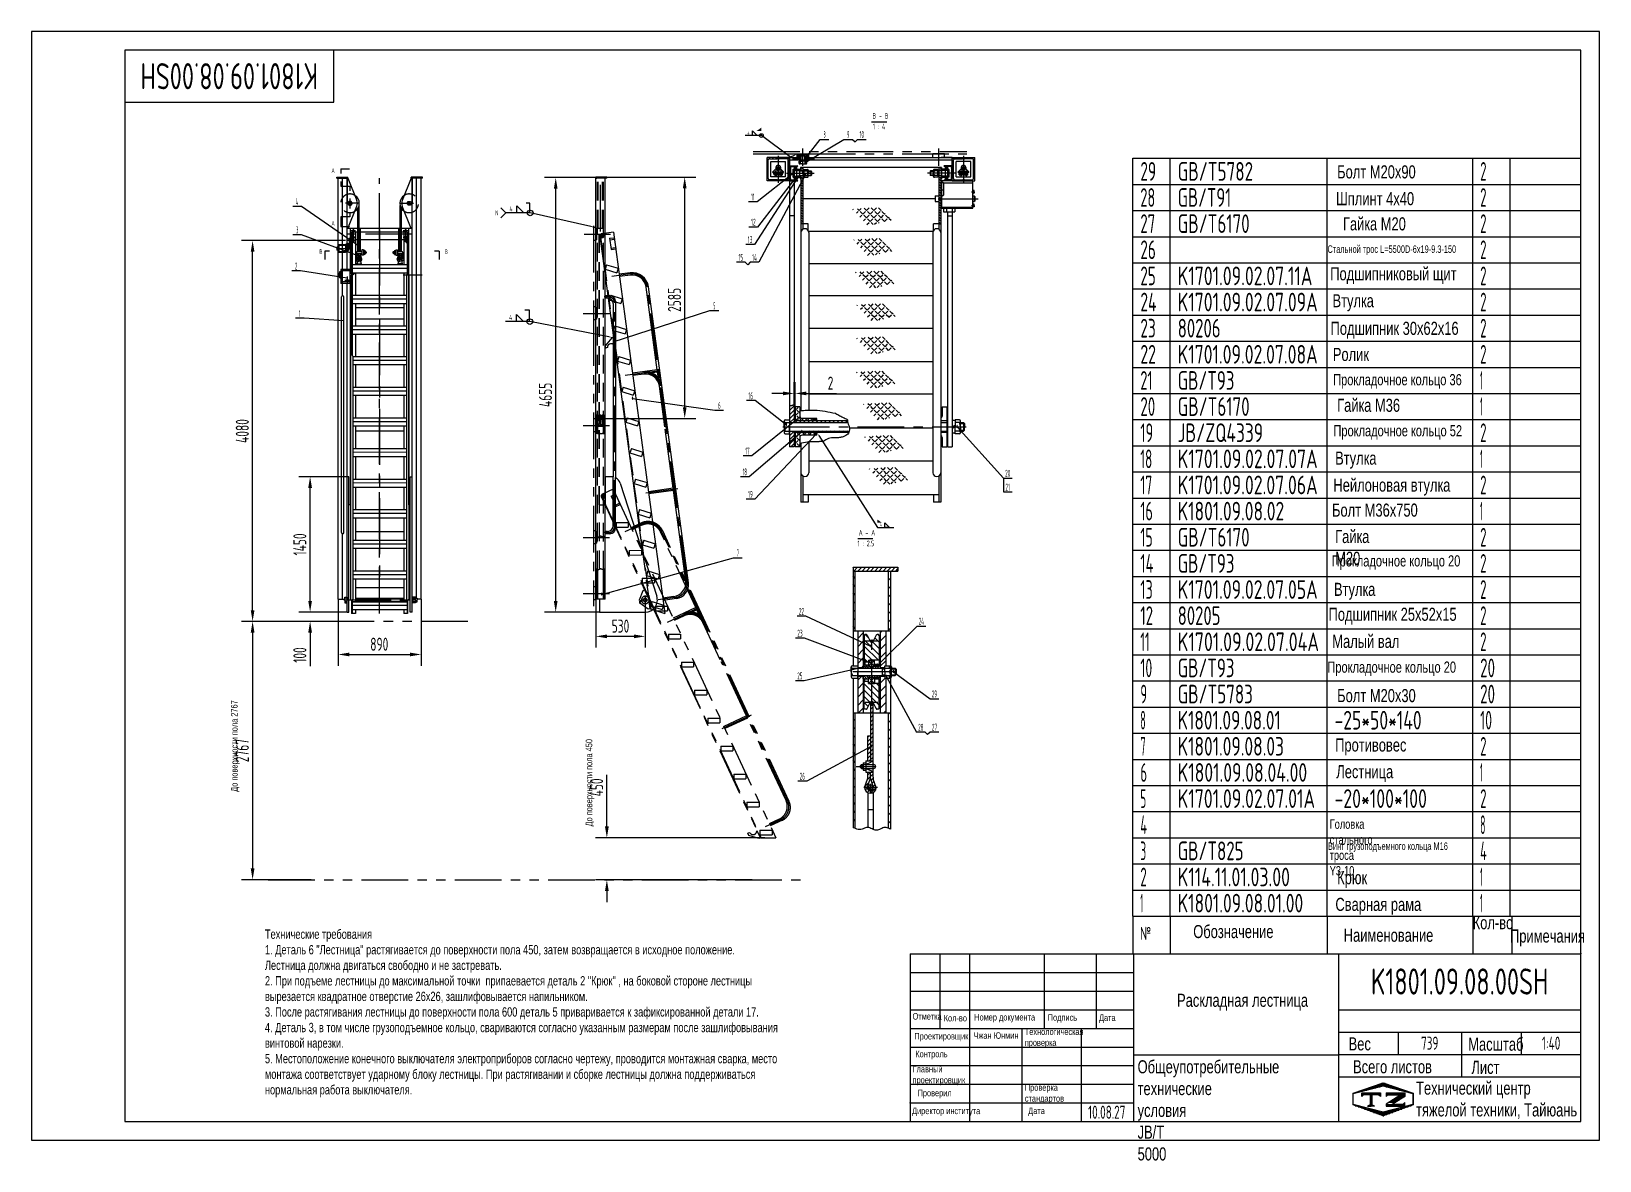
# Model space of a CAD drawing. Extents: x 0 to 16800, y -219 to 11880.
import ezdxf
from ezdxf.enums import TextEntityAlignment as Align

# ---------------------------------------------------------------- set-up
doc = ezdxf.new("R2010")
doc.units = 0
doc.header["$LTSCALE"] = 400
doc.header["$MEASUREMENT"] = 0
for name, pattern in [('F', [0.75, 0.5, -0.25]), ('G', [2, 1.25, -0.25, 0.25, -0.25]), ('K', [2.5, 1.25, -0.25, 0.25, -0.25, 0.25, -0.25])]:
    doc.linetypes.add(name, pattern=pattern)
doc.layers.get('0').update_dxf_attribs({"linetype": 'CONTINUOUS'})
doc.layers.get('DEFPOINTS').update_dxf_attribs({"linetype": 'CONTINUOUS'})
for name, color, linetype in [('01', 7, 'CONTINUOUS'), ('02', 1, 'CONTINUOUS'), ('02C', 3, 'CONTINUOUS'), ('04', 2, 'F'), ('05', 4, 'G'), ('07', 6, 'K'), ('08', 1, 'CONTINUOUS'), ('10', 1, 'CONTINUOUS'), ('11', 3, 'CONTINUOUS'), ('13', 3, 'CONTINUOUS'), ('THICK', 7, 'CONTINUOUS')]:
    doc.layers.add(name, color=color, linetype=linetype)
doc.styles.get("Standard").update_dxf_attribs({"font": 'isocp.shx', "width": 0.707, "bigfont": 'intecad.shx'})
doc.dimstyles.new('INTE', dxfattribs={"dimscale": 40, "dimtxt": 3.5, "dimasz": 3, "dimexe": 3, "dimexo": 0, "dimgap": 1, "dimtad": 1, "dimdec": 0, "dimdsep": 46, "dimtxsty": 'Standard', "dimcen": 0, "dimclrd": 1, "dimclre": 1, "dimclrt": 3, "dimadec": 0, "dimazin": 0, "dimtfac": 1, "dimtdec": 0, "dimtofl": 0, "dimtmove": 0, "dimatfit": 0, "dimfxl": 1, "dimtzin": 0, "dimarcsym": 0})
pattern_1 = [(135, (898.23, 2810.734), (-44.9013, -44.9013), [])]
pattern_2 = [(45, (898.233, 2810.734), (-22.45064, 22.45064), [])]
pattern_3 = [(135, (-817.125, 3324.606), (-13.470384, -13.470384), [])]
pattern_4 = [(135, (-817.125, 3324.606), (-22.45064, -22.45064), [])]
pattern_5 = [(45, (-817.125, 3324.606), (-6.735192, 6.735192), [])]
pattern_6 = [(45, (-817.1255, 3324.6057), (-4.490128, 4.490128), [])]
pattern_7 = [(135, (-817.125, 3324.606), (-8.980256, -8.980256), [])]
pattern_8 = [(45, (898.233, 2810.734), (-8.980256, 8.980256), [])]

msp = doc.modelspace()

# ---------------------------------------------------------------- texts
at = {"layer": '01', "attachment_point": 1}
for s, insert, char_height in [('{\\fArial|b0|i0|c204|p34;\\C3;Болт М20х90}', (13987.9, 10444.6), 140), ('{\\fArial|b0|i0|c204|p34;\\C3;Шплинт 4х40}', (13975.4, 10157.3), 140), ('{\\fArial|b0|i0|c204|p34;\\C3;Гайка М20}', (14050.4, 9887.8), 140), ('{\\fArial|b0|i0|c204|p34;\\C3;Стальной трос \\fArial|b0|i0|c0|p34;L=5500D-6x19-9.3-150}', (13884.9, 9586.9), 80), ('{\\fArial|b0|i0|c204|p34;\\C3;Подшипниковый щит}', (13914.2, 9352.7), 140), ('{\\fArial|b0|i0|c204|p34;\\C3;Втулка}', (13938.8, 9063.9), 140), ('{\\fArial|b0|i0|c204|p34;\\C3;Подшипник 30х62х16}', (13917.5, 8768.3), 140), ('{\\fArial|b0|i0|c204|p34;\\C3;Ролик}', (13942, 8488.8), 140), ('{\\fArial|b0|i0|c204|p34;\\C3;Прокладочное кольцо 36}', (13945.2, 8208), 120), ('{\\fArial|b0|i0|c204|p34;\\C3;Гайка М36}', (13988.3, 7943.8), 140), ('{\\fArial|b0|i0|c204|p34;\\C3;Прокладочное кольцо 52}', (13948.3, 7661.2), 120), ('{\\fArial|b0|i0|c204|p34;\\C3;Втулка}', (13966.8, 7377.5), 140), ('{\\fArial|b0|i0|c204|p34;\\C3;Нейлоновая втулка}', (13948.3, 7088.8), 140), ('{\\fArial|b0|i0|c204|p34;\\C3;Болт М36х750}', (13933, 6820.5), 140), ('{\\fArial|b0|i0|c204|p34;\\C3;Прокладочное кольцо 20}', (13929.8, 6266.7), 120), ('{\\fArial|b0|i0|c204|p34;\\C3;Подшипник 25х52х15}', (13896, 5704.6), 140), ('{\\fArial|b0|i0|c204|p34;\\C3;Малый вал}', (13936, 5414.7), 140), ('{\\fArial|b0|i0|c204|p34;\\C3;Прокладочное кольцо 20}', (13883.6, 5128.5), 120), ('{\\fArial|b0|i0|c204|p34;\\C3;Болт М20х30}', (13988.2, 4833.6), 140), ('{\\fArial|b0|i0|c204|p34;\\C3;Противовес}', (13966.7, 4304), 140), ('{\\fArial|b0|i0|c204|p34;\\C3;Лестница}', (13979, 4018.3), 140), ('{\\fArial|b0|i0|c204|p34;\\C3;Винт грузоподъемного кольца М16}', (13889.8, 3190.3), 80), ('{\\fArial|b0|i0|c204|p34;\\C3;Сварная рама}', (13969.6, 2596.8), 140), ('{\\fArial|b0|i0|c204|p34;Кол-во}', (15440, 2400), 140), ('{\\fArial|b0|i0|c204|p34;\\C3;Технические требования\\P1. Деталь 6 "Лестница" растягивается до поверхности пола 450, затем возвращается в исходное положение.\\PЛестница должна двигаться свободно и не застревать.\\P2. При подъеме лестницы до максимальной точки  припаевается деталь 2 "Крюк" , на боковой стороне лестницы\\Pвырезается квадратное отверстие 26х26, зашлифовывается напильником.\\P3. После растягивания лестницы до поверхности пола 600 деталь 5 приваривается к зафиксированной детали 17.\\P4. Деталь 3, в том числе грузоподъемное кольцо, свариваются согласно указанным размерам после зашлифовывания\\Pвинтовой нарезки.\\P5. Местоположение конечного выключателя электроприборов согласно чертежу, проводится монтажная сварка, место\\Pмонтажа соответствует ударному блоку лестницы. При растягивании и сборке лестницы должна поддерживаться\\Pнормальная работа выключателя.}', (2502.2, 2257.6), 100), ('{\\Fisocp,intecad|c204;№}', (11876.4, 2285.7), 140), ('{\\fArial|b0|i0|c204|p34;Обозначение}', (12446.6, 2305.4), 140), ('{\\fArial|b0|i0|c204|p34;Наименование}', (14058.8, 2266.1), 140), ('{\\fArial|b0|i0|c204|p34;Примечания}', (15840, 2257.6), 140), ('{\\fArial|b0|i0|c204|p34;\\C3;Раскладная лестница}', (12273.3, 1569.2), 140), ('{\\fArial|b0|i0|c204|p34;Отметка}', (9440.2, 1362.1), 70), ('{\\fArial|b0|i0|c204|p34;Номер документа}', (10100.1, 1352.4), 70), ('{\\fArial|b0|i0|c204|p34;Подпись}', (10888.2, 1350), 70), ('{\\fArial|b0|i0|c204|p34;Дата}', (11436.9, 1347.6), 70), ('{\\fArial|b0|i0|c204|p34;Кол-во}', (9773.8, 1342.8), 70), ('{\\fArial|b0|i0|c204|p34;Технологическая\\Pпроверка}', (10641.6, 1197.4), 70), ('{\\fArial|b0|i0|c204|p34;Проектировщик}', (9459.5, 1149.1), 70), ('{\\fArial|b0|i0|c204|p34;\\C3;Чжан Юнмин}', (10092.9, 1156.4), 70), ('{\\fArial|b0|i0|c204|p34;Вес}', (14111.2, 1102.2), 140), ('{\\fArial|b0|i0|c204|p34;Масштаб}', (15392.3, 1098.8), 140), ('{\\fArial|b0|i0|c204|p34;Контроль}', (9469.2, 958.3), 70), ('{\\fArial|b0|i0|c204|p34;Всего листов}', (14158.9, 857.1), 140), ('{\\fArial|b0|i0|c204|p34;Лист}', (15426.4, 850.3), 140), ('{\\fArial|b0|i0|c204|p34;Проверил}', (9493.4, 540.5), 70), ('{\\fArial|b0|i0|c204|p34;Технический центр\\Pтяжелой техники, Тайюань}', (14833.7, 627.8), 140), ('{\\fArial|b0|i0|c204|p34;Директор института}', (9434, 349.1), 70), ('{\\fArial|b0|i0|c204|p34;Дата}', (10678.7, 350.1), 70)]:
    msp.add_mtext(s, dxfattribs=dict(at, insert=insert, char_height=char_height))
for s, insert, char_height, width in [('{\\fArial|b0|i0|c204|p34;\\C3;Гайка М20}', (13966.8, 6537.9), 140, 3.074), ('{\\fArial|b0|i0|c204|p34;\\C3;Втулка}', (13954.4, 5971.8), 140, 3.074), ('{\\fArial|b0|i0|c204|p34;\\C3;Головка стального троса \\fArial|b0|i0|c0|p34;Y3-10}', (13908.3, 3436.5), 100, 6.149), ('{\\fArial|b0|i0|c204|p34;\\C3;Крюк}', (13988.1, 2882.5), 140, 3.074), ('{\\fArial|b0|i0|c204|p34;Общеупотребительные\\Pтехнические условия \\fArial|b0|i0|c0|p34;JB/T 5000}', (11850.7, 856.5), 140, 10.222), ('{\\fArial|b0|i0|c204|p34;Главный\\Pпроектировщик}', (9440.2, 796.5), 70, 2.417), ('{\\fArial|b0|i0|c204|p34;Проверка\\Pстандартов}', (10642.5, 599.3), 70, 4.262)]:
    msp.add_mtext(s, dxfattribs=dict(at, insert=insert, char_height=char_height, width=width))
at = {"layer": '01', "char_height": 70, "attachment_point": 1, "rotation": 90}
for s, insert in [('{\\fArial|b0|i0|c204|p34;\\C3;До поверхности пола 2767}', (2138.8, 3732.7)), ('{\\fArial|b0|i0|c204|p34;\\C3;До поверхности пола \\fArial|b0|i0|c0|p34;450}', (5938.7, 3361.2))]:
    msp.add_mtext(s, dxfattribs=dict(at, insert=insert))
at = {"layer": '02', "width": 0.605172}
for p, p2 in [((8280.9, 10459.9), (8298.9, 10459.9)), ((8300.5, 10527.1), (8318.5, 10527.1)), ((8155.9, 10344.7), (8173.9, 10344.7)), ((8175.3, 10296.6), (8193.3, 10296.6)), ((8205.5, 10307.2), (8223.5, 10307.2)), ((8282.7, 10331.2), (8300.7, 10331.2)), ((3511.2, 9557.7), (3529.2, 9557.7)), ((3501.4, 9455.4), (3519.4, 9455.4)), ((3375.3, 9221.3), (3393.3, 9221.3)), ((3336.8, 8763.9), (3354.8, 8763.9)), ((6225.3, 8540.4), (6243.3, 8540.4)), ((6430.5, 7931.6), (6448.5, 7931.6)), ((8204.4, 7717.1), (8222.4, 7717.1)), ((8078.4, 7648.9), (8096.4, 7648.9)), ((8244.9, 7574.3), (8262.9, 7574.3)), ((8396.4, 7548.1), (8414.4, 7548.1)), ((9908.1, 7628.1), (9926.1, 7628.1)), ((6101.5, 5832.3), (6119.5, 5832.3)), ((8984.1, 5275.1), (9002.1, 5275.1)), ((8942.5, 5060.7), (8960.5, 5060.7)), ((8993, 5092.7), (9011, 5092.7)), ((9057.3, 5072.7), (9075.3, 5072.7)), ((9152, 4951.2), (9170, 4951.2)), ((9227.5, 5002.7), (9245.5, 5002.7)), ((8988.3, 4204.5), (9006.3, 4204.5))]:
    msp.add_text('●', height=30, dxfattribs=at).set_placement(p, p2, align=Align.FIT)
at = {"layer": '11', "width": 0.696133}
msp.add_text('K1801.09.08.00SH', height=280, rotation=180, dxfattribs=at).set_placement((3071, 11540), (1169, 11540), align=Align.FIT)
at = {"layer": '11', "width": 0.707}
for s, height, p in [('B - B', 60, (9009.7, 10926.8)), ('1 : 4', 60, (9013.8, 10812.3)), ('A', 49, (3214.8, 10348.8)), ('A', 49, (3214.8, 9784.4)), ('B', 49, (3085.5, 9482.9)), ('B', 49, (4428.8, 9480.1)), ('1 : 2.5', 60, (8850.4, 6345.8)), ('A - A', 60, (8862.7, 6460.3))]:
    msp.add_text(s, height=height, dxfattribs=at).set_placement(p, align=Align.BOTTOM_LEFT)
at = {"layer": '11'}
for s, height, width, p, p2 in [('8', 74.2, 0.514182, (8486.6, 10737.8), (8507.6, 10737.8)), ('9', 74.2, 0.579528, (8736.9, 10737.8), (8763.7, 10737.8)), ('10', 74.25, 0.606076, (8872.7, 10737.8), (8920, 10737.8)), ('29', 200, 0.640341, (11880, 10280), (12049.3, 10280)), ('GB/T5782', 200, 0.695048, (12280, 10280), (13087.7, 10280)), ('2', 200, 0.562593, (15520, 10280), (15588.6, 10280)), ('4', 74.2, 0.543846, (2832.6, 10019.5), (2858.9, 10019.5)), ('11', 74.25, 0.582235, (7708.9, 10069.2), (7745.6, 10069.2)), ('28', 200, 0.636523, (11880, 10000), (12039.1, 10000)), ('GB/T91', 200, 0.690281, (12280, 10000), (12853.4, 10000)), ('2', 200, 0.562593, (15520, 10000), (15588.6, 10000)), ('27', 200, 0.636523, (11880, 9720), (12039.1, 9720)), ('GB/T6170', 200, 0.694489, (12280, 9720), (13051, 9720)), ('2', 200, 0.562593, (15520, 9720), (15588.6, 9720)), ('3', 74.2, 0.527686, (2837.3, 9715.2), (2860.4, 9715.2)), ('12', 74.25, 0.611465, (7708.4, 9798.5), (7758.8, 9798.5)), ('13', 74.25, 0.609833, (7674.7, 9611.6), (7724.1, 9611.6)), ('26', 200, 0.639213, (11880, 9440), (12046.1, 9440)), ('2', 200, 0.562593, (15520, 9440), (15588.6, 9440)), ('15', 74.25, 0.609833, (7576, 9420.5), (7625.4, 9420.5)), ('14', 74.25, 0.614783, (7720.5, 9420.5), (7773, 9420.5)), ('2', 74.2, 0.562593, (2823.8, 9328.1), (2849.3, 9328.1)), ('25', 200, 0.638783, (11880, 9160), (12045, 9160)), ('K1701.09.02.07.11A', 200, 0.696762, (12280, 9160), (13723.5, 9160)), ('2', 200, 0.562593, (15520, 9160), (15588.6, 9160)), ('24', 200, 0.641743, (11880, 8880), (12053.3, 8880)), ('K1701.09.02.07.09A', 200, 0.697146, (12280, 8880), (13780.5, 8880)), ('2', 200, 0.562593, (15520, 8880), (15588.6, 8880)), ('5', 74.2, 0.527686, (7304.7, 8902.8), (7327.8, 8902.8)), ('1', 74.2, 0.404, (2870.2, 8822.2), (2880.7, 8822.2)), ('23', 200, 0.638783, (11880, 8600), (12045, 8600)), ('80206', 200, 0.675805, (12280, 8600), (12739.5, 8600)), ('2', 200, 0.562593, (15520, 8600), (15588.6, 8600)), ('22', 200, 0.639754, (11880, 8320), (12047.6, 8320)), ('K1701.09.02.07.08A', 200, 0.697143, (12280, 8320), (13780, 8320)), ('2', 200, 0.562593, (15520, 8320), (15588.6, 8320)), ('21', 200, 0.623098, (11880, 8040), (12010.9, 8040)), ('GB/T93', 200, 0.691199, (12280, 8040), (12887.6, 8040)), ('1', 200, 0.404, (15520, 8040), (15548.3, 8040)), ('6', 74.2, 0.600695, (7356.2, 7835.5), (7382.9, 7835.5)), ('16', 74.25, 0.610556, (7681, 7938.5), (7730.8, 7938.5)), ('20', 200, 0.636567, (11880, 7760), (12039.2, 7760)), ('GB/T6170', 200, 0.694489, (12280, 7760), (13051, 7760)), ('1', 200, 0.404, (15520, 7760), (15548.3, 7760)), ('19', 200, 0.612447, (11880, 7480), (12017.4, 7480)), ('JB/ZQ4339', 200, 0.690984, (12280, 7480), (13195.1, 7480)), ('2', 200, 0.562593, (15520, 7480), (15588.6, 7480)), ('17', 74.25, 0.606, (7647.5, 7346.9), (7694.7, 7346.9)), ('18', 200, 0.606, (11880, 7200), (12007.3, 7200)), ('K1701.09.02.07.07A', 200, 0.697143, (12280, 7200), (13780, 7200)), ('1', 200, 0.404, (15520, 7200), (15548.3, 7200)), ('18', 74.25, 0.606, (7619.2, 7122.7), (7666.4, 7122.7)), ('20', 74.25, 0.600864, (10431.6, 7108.3), (10487.4, 7108.3)), ('17', 200, 0.606, (11880, 6920), (12007.3, 6920)), ('K1701.09.02.07.06A', 200, 0.697143, (12280, 6920), (13780, 6920)), ('2', 200, 0.562593, (15520, 6920), (15588.6, 6920)), ('19', 74.25, 0.612447, (7676.9, 6882.7), (7727.9, 6882.7)), ('21', 74.25, 0.623098, (10435.2, 6959.8), (10483.8, 6959.8)), ('16', 200, 0.610556, (11880, 6640), (12014.3, 6640)), ('K1801.09.08.02', 200, 0.694096, (12280, 6640), (13420.9, 6640)), ('1', 200, 0.404, (15520, 6640), (15548.3, 6640)), ('15', 200, 0.609833, (11880, 6360), (12013.1, 6360)), ('GB/T6170', 200, 0.694489, (12280, 6360), (13051, 6360)), ('2', 200, 0.562593, (15520, 6360), (15588.6, 6360)), ('7', 74.2, 0.514182, (7557.7, 6254.6), (7578.7, 6254.6)), ('14', 200, 0.614783, (11880, 6080), (12021.4, 6080)), ('GB/T93', 200, 0.691199, (12280, 6080), (12887.6, 6080)), ('2', 200, 0.562593, (15520, 6080), (15588.6, 6080)), ('13', 200, 0.609833, (11880, 5800), (12013.1, 5800)), ('K1701.09.02.07.05A', 200, 0.697143, (12280, 5800), (13780, 5800)), ('2', 200, 0.562593, (15520, 5800), (15588.6, 5800)), ('12', 200, 0.611465, (11880, 5520), (12015.8, 5520)), ('80205', 200, 0.67573, (12280, 5520), (12738.3, 5520)), ('2', 200, 0.562593, (15520, 5520), (15588.6, 5520)), ('22', 74.25, 0.573679, (8222, 5628.1), (8277.8, 5628.1)), ('24', 74.25, 0.556706, (9506, 5523.4), (9561.8, 5523.4)), ('23', 74.25, 0.581958, (8206, 5395.5), (8261.8, 5395.5)), ('11', 200, 0.582235, (11880, 5240), (11979, 5240)), ('K1701.09.02.07.04A', 200, 0.697233, (12280, 5240), (13794.2, 5240)), ('2', 200, 0.562593, (15520, 5240), (15588.6, 5240)), ('10', 200, 0.606076, (11880, 4960), (12007.4, 4960)), ('GB/T93', 200, 0.691199, (12280, 4960), (12887.6, 4960)), ('20', 200, 0.636567, (15520, 4960), (15679.2, 4960)), ('25', 74.25, 0.581958, (8204.8, 4936.8), (8260.6, 4936.8)), ('9', 200, 0.579528, (11880, 4680), (11952, 4680)), ('GB/T5783', 200, 0.695009, (12280, 4680), (13085, 4680)), ('20', 200, 0.636567, (15520, 4680), (15679.2, 4680)), ('29', 74.25, 0.568672, (9646.5, 4744.4), (9702.3, 4744.4)), ('8', 200, 0.514182, (11880, 4400), (11936.6, 4400)), ('K1801.09.08.01', 200, 0.693675, (12280, 4400), (13384.1, 4400)), ('-25*50*140', 200, 0.691291, (13960, 4400), (14893.4, 4400)), ('10', 200, 0.606076, (15520, 4400), (15647.4, 4400)), ('28', 74.25, 0.601243, (9500.3, 4386.9), (9556.1, 4386.9)), ('27', 74.25, 0.601243, (9646.4, 4386.9), (9702.2, 4386.9)), ('7', 200, 0.514182, (11880, 4120), (11936.6, 4120)), ('K1801.09.08.03', 200, 0.694067, (12280, 4120), (13418.3, 4120)), ('2', 200, 0.562593, (15520, 4120), (15588.6, 4120)), ('6', 200, 0.600695, (11880, 3840), (11952, 3840)), ('K1801.09.08.04.00', 200, 0.696352, (12280, 3840), (13667, 3840)), ('1', 200, 0.404, (15520, 3840), (15548.3, 3840)), ('26', 74.25, 0.578293, (8231.1, 3862.5), (8286.9, 3862.5)), ('5', 200, 0.527686, (11880, 3560), (11942.4, 3560)), ('K1701.09.02.07.01A', 200, 0.696956, (12280, 3560), (13751.8, 3560)), ('-20*100*100', 200, 0.692169, (13960, 3560), (14949.9, 3560)), ('2', 200, 0.562593, (15520, 3560), (15588.6, 3560)), ('4', 200, 0.543846, (11880, 3280), (11950.7, 3280)), ('8', 200, 0.514182, (15520, 3280), (15576.6, 3280)), ('3', 200, 0.527686, (11880, 3000), (11942.4, 3000)), ('GB/T825', 200, 0.693361, (12280, 3000), (12986, 3000)), ('4', 200, 0.543846, (15520, 3000), (15590.7, 3000)), ('2', 200, 0.562593, (11880, 2720), (11948.6, 2720)), ('K114.11.01.03.00', 200, 0.694748, (12280, 2720), (13482.7, 2720)), ('1', 200, 0.404, (15520, 2720), (15548.3, 2720)), ('1', 200, 0.404, (11880, 2440), (11908.3, 2440)), ('K1801.09.08.01.00', 200, 0.696021, (12280, 2440), (13624.6, 2440)), ('1', 200, 0.404, (15520, 2440), (15548.3, 2440)), ('K1801.09.08.00SH', 280, 0.696133, (14349, 1560), (16251, 1560)), ('739', 140, 0.654541, (14887.4, 970), (15072.6, 970)), ('1:40', 140, 0.657692, (16181, 970), (16379, 970)), ('10.08.27', 140, 0.642055, (11320, 230), (11720, 230))]:
    msp.add_text(s, height=height, dxfattribs=dict(at, width=width)).set_placement(p, p2, align=Align.FIT)

# ---------------------------------------------------------------- blocks, each defined once
blk = doc.blocks.new('*U10', base_point=(9214, 4256))
at = {"layer": '01'}
blk.add_lwpolyline([(9941, 3290), (9991, 3240), (9941, 3240)], close=True, dxfattribs=at)
blk.add_solid([(9861, 3325), (9911, 3290), (9861, 3240), (9861, 3290)], dxfattribs=at)
at = {"layer": '02'}
blk.add_lwpolyline([(9214, 4256, 0, 8, 0), (9233, 4226, 8, 8, 0)], format="xyseb", dxfattribs=at)
blk.add_lwpolyline([(9233, 4226), (9861, 3240), (10036, 3240)], dxfattribs=at)
at = {"layer": '13', "width": 0.707}
blk.add_text('4', height=35, dxfattribs=at).set_placement((9888, 3252))
blk = doc.blocks.new('*D12')
at = {"layer": '08', "color": 1, "lineweight": -2}
for p, q in [((8171, 7858), (8171, 8121)), ((8181, 7858), (8181, 8121)), ((8051, 8001), (7931, 8001)), ((8301, 8001), (8625, 8001))]:
    blk.add_line(p, q, dxfattribs=at)
at = {"layer": '08', "color": 1}
for points in [[(8051, 8021), (8051, 7981), (8171, 8001)], [(8301, 8021), (8301, 7981), (8181, 8001)]]:
    blk.add_solid(points, dxfattribs=at)
at = {"layer": 'DEFPOINTS', "color": 0}
for p in [(8171, 8001), (8171, 7858), (8181, 7858)]:
    blk.add_point(p, dxfattribs=at)
at = {"layer": '08', "color": 3, "insert": (8561, 8111), "char_height": 140, "attachment_point": 5}
blk.add_mtext('2', dxfattribs=at)
blk = doc.blocks.new('*U11', base_point=(9020, 7242))
at = {"layer": '01'}
blk.add_lwpolyline([(8542, 7489), (8592, 7439), (8542, 7439)], close=True, dxfattribs=at)
blk.add_circle((8637, 7439), 20, dxfattribs=at)
blk.add_solid([(8637, 7524), (8587, 7489), (8637, 7439), (8637, 7489)], dxfattribs=at)
at = {"layer": '02'}
blk.add_lwpolyline([(8989, 7227), (8950, 7208), (8637, 7439), (8462, 7439)], dxfattribs=at)
blk.add_lwpolyline([(9020, 7242, 0, 8, 0), (8989, 7227, 8, 8, 0)], format="xyseb", dxfattribs=at)
at = {"layer": '13', "width": 0.707}
blk.add_text('4', height=35, dxfattribs=at).set_placement((8489, 7450))
blk = doc.blocks.new('*D18')
at = {"layer": '08', "color": 1, "lineweight": -2}
for p, q in [((3366, 9638), (2250, 9638)), ((2370, 5678), (2370, 9518)), ((3381, 5558), (2250, 5558))]:
    blk.add_line(p, q, dxfattribs=at)
at = {"layer": '08', "color": 1}
for points in [[(2350, 9518), (2390, 9518), (2370, 9638)], [(2350, 5678), (2390, 5678), (2370, 5558)]]:
    blk.add_solid(points, dxfattribs=at)
at = {"layer": 'DEFPOINTS', "color": 0}
for p in [(2370, 9638), (3366, 9638), (3381, 5558)]:
    blk.add_point(p, dxfattribs=at)
at = {"layer": '08', "color": 3, "insert": (2260, 7598), "char_height": 140, "attachment_point": 5, "rotation": 90}
blk.add_mtext('4080', dxfattribs=at)
blk = doc.blocks.new('*D17')
at = {"layer": '08', "color": 1, "lineweight": -2}
for p, q in [((3401, 7108), (2866, 7108)), ((2986, 5778), (2986, 6988)), ((3381, 5658), (2866, 5658))]:
    blk.add_line(p, q, dxfattribs=at)
at = {"layer": '08', "color": 1}
for points in [[(2966, 6988), (3006, 6988), (2986, 7108)], [(2966, 5778), (3006, 5778), (2986, 5658)]]:
    blk.add_solid(points, dxfattribs=at)
at = {"layer": 'DEFPOINTS', "color": 0}
for p in [(2986, 7108), (3401, 7108), (3381, 5658)]:
    blk.add_point(p, dxfattribs=at)
at = {"layer": '08', "color": 3, "insert": (2876, 6383), "char_height": 140, "attachment_point": 5, "rotation": 90}
blk.add_mtext('1450', dxfattribs=at)
blk = doc.blocks.new('*D16')
at = {"layer": '08', "color": 1, "lineweight": -2}
for p, q in [((2986, 5778), (2986, 5898)), ((3381, 5658), (2866, 5658)), ((3381, 5558), (2866, 5558)), ((2986, 5438), (2986, 5079))]:
    blk.add_line(p, q, dxfattribs=at)
at = {"layer": '08', "color": 1}
for points in [[(2966, 5778), (3006, 5778), (2986, 5658)], [(2966, 5438), (3006, 5438), (2986, 5558)]]:
    blk.add_solid(points, dxfattribs=at)
at = {"layer": 'DEFPOINTS', "color": 0}
for p in [(2986, 5558), (3381, 5658), (3381, 5558)]:
    blk.add_point(p, dxfattribs=at)
at = {"layer": '08', "color": 3, "insert": (2876, 5198), "char_height": 140, "attachment_point": 5, "rotation": 90}
blk.add_mtext('100', dxfattribs=at)
blk = doc.blocks.new('*D14')
at = {"layer": '08', "color": 1, "lineweight": -2}
for p, q in [((3285, 5798), (3285, 5084)), ((4175, 5798), (4175, 5084)), ((3405, 5204), (4055, 5204))]:
    blk.add_line(p, q, dxfattribs=at)
at = {"layer": '08', "color": 1}
for points in [[(3405, 5224), (3405, 5184), (3285, 5204)], [(4055, 5224), (4055, 5184), (4175, 5204)]]:
    blk.add_solid(points, dxfattribs=at)
at = {"layer": 'DEFPOINTS', "color": 0}
for p in [(3285, 5798), (4175, 5798), (4175, 5204)]:
    blk.add_point(p, dxfattribs=at)
at = {"layer": '08', "color": 3, "insert": (3727, 5314), "char_height": 140, "attachment_point": 5}
blk.add_mtext('890', dxfattribs=at)
blk = doc.blocks.new('*D15')
at = {"layer": '08', "color": 1, "lineweight": -2}
for p, q in [((3167, 5558), (2250, 5558)), ((2370, 5438), (2370, 2911)), ((2996, 2791), (2250, 2791))]:
    blk.add_line(p, q, dxfattribs=at)
at = {"layer": '08', "color": 1}
for points in [[(2350, 5438), (2390, 5438), (2370, 5558)], [(2350, 2911), (2390, 2911), (2370, 2791)]]:
    blk.add_solid(points, dxfattribs=at)
at = {"layer": 'DEFPOINTS', "color": 0}
for p in [(3167, 5558), (2370, 2791), (2996, 2791)]:
    blk.add_point(p, dxfattribs=at)
at = {"layer": '08', "color": 3, "insert": (2260, 4174), "char_height": 140, "attachment_point": 5, "rotation": 90}
blk.add_mtext('2767', dxfattribs=at)
blk = doc.blocks.new('2')
at = {"layer": '01', "ltscale": 1.2}
for p, q in [((18964, 2691), (18964, 2606)), ((18992, 2710), (18967, 2695)), ((18992, 2704), (18972, 2692)), ((18992, 2764), (18992, 1448)), ((19032, 2764), (18992, 2764)), ((19058, 2764), (18992, 2764)), ((18998, 2764), (18998, 1446)), ((19032, 2764), (19032, 2416)), ((19498, 2764), (19086, 2764)), ((19592, 2764), (19526, 2764)), ((19552, 2764), (19552, 2416)), ((19592, 2764), (19552, 2764)), ((19586, 2764), (19586, 2311)), ((19592, 2764), (19592, 2313)), ((18992, 2587), (18967, 2602)), ((18969, 2688), (18969, 2609)), ((18992, 2593), (18972, 2605)), ((19032, 2329), (19032, 2088)), ((19552, 2329), (19552, 2088)), ((19580, 2300), (19579, -1168)), ((19604, 2300), (19604, -1168)), ((19032, 2001), (19032, 1759)), ((19552, 2001), (19552, 1759)), ((19032, 1673), (19032, 1431)), ((19552, 1673), (19552, 1431)), ((18979, 1435), (18979, -1168)), ((19004, 1435), (19004, 33)), ((19032, 1345), (19032, 1103)), ((19552, 1345), (19552, 1103)), ((19032, 1017), (19032, 775)), ((19552, 1017), (19552, 775)), ((19032, 689), (19032, 447)), ((19552, 689), (19552, 447)), ((19032, 361), (19032, 119)), ((19552, 361), (19552, 119)), ((19004, 33), (19004, -1168)), ((19032, 33), (19032, -209)), ((19552, 33), (19552, -209)), ((19032, -295), (19032, -537)), ((19552, -295), (19552, -537)), ((19032, -623), (19032, -865)), ((19552, -623), (19552, -865)), ((19032, -951), (19032, -1193)), ((19552, -951), (19552, -1193)), ((18992, -1181), (18992, -1320)), ((19032, -1320), (18992, -1320)), ((18998, -1179), (18998, -1320)), ((19032, -1279), (19032, -1320)), ((19552, -1279), (19552, -1320)), ((19592, -1320), (19552, -1320)), ((19586, -1179), (19586, -1320)), ((19592, -1181), (19592, -1320))]:
    blk.add_line(p, q, dxfattribs=at)
at = {"layer": '01', "color": 7, "linetype": 'Continuous', "ltscale": 1.2}
for p, q in [((18998, 2416), (19586, 2416)), ((18998, 2377), (19586, 2377)), ((18998, 2329), (19586, 2329)), ((18998, 2088), (19579, 2088)), ((18998, 2001), (19579, 2001)), ((18998, 1759), (19579, 1759)), ((18998, 1673), (19579, 1673)), ((19003, 1345), (19579, 1345)), ((19004, 1431), (19579, 1431)), ((19004, 1103), (19579, 1103)), ((19004, 1017), (19579, 1017)), ((19004, 775), (19579, 775)), ((19004, 689), (19579, 689)), ((19004, 447), (19579, 447)), ((19004, 361), (19579, 361)), ((19004, 119), (19579, 119)), ((19004, 33), (19579, 33)), ((19004, -209), (19579, -209)), ((19004, -295), (19579, -295)), ((19004, -537), (19579, -537)), ((19004, -623), (19579, -623)), ((19004, -865), (19579, -865)), ((19004, -951), (19579, -951)), ((18998, -1193), (19586, -1193)), ((18998, -1232), (19586, -1232)), ((18998, -1279), (19586, -1279))]:
    blk.add_line(p, q, dxfattribs=at)
at = {"layer": '01'}
for p, q in [((18998, 2049), (19580, 2049)), ((18998, 1721), (19580, 1721)), ((19004, 1393), (19580, 1393)), ((19004, 1065), (19580, 1065)), ((19004, 737), (19580, 737)), ((19004, 409), (19580, 408)), ((19004, 81), (19579, 80)), ((19004, -247), (19579, -248)), ((19004, -576), (19579, -576))]:
    blk.add_line(p, q, dxfattribs=at)
at = {"layer": '01', "color": 7, "linetype": 'Continuous'}
blk.add_line((19004, -904), (19579, -904), dxfattribs=at)
at = {"layer": '01', "ltscale": 1.2}
for centre, radius, start, end in [((18969, 2691), 5, 120.9638, 180), ((18974, 2688), 5, 120.9638, 180), ((18969, 2606), 5, 180, 239.0362), ((18974, 2609), 5, 180, 239.0362), ((19592, 2301), 12.1, 358.1943, 181.8066), ((18992, 1435), 12.5, 0, 180), ((18992, -1168), 12.5, 180, 0), ((19592, -1168), 12.5, 180, 0)]:
    blk.add_arc(centre, radius, start, end, dxfattribs=at)
at = {"layer": '05', "ltscale": 1.2}
blk.add_line((19292, 2793), (19292, -1023), dxfattribs=at)
blk = doc.blocks.new('*U21', base_point=(22663, 7466))
at = {"layer": '01'}
blk.add_lwpolyline([(21818, 7698), (21893, 7623), (21818, 7623)], close=True, dxfattribs=at)
blk.add_circle((21961, 7623), 30, dxfattribs=at)
at = {"layer": '02'}
for points in [[(21645, 7676), (21698, 7623), (21645, 7570)], [(22611, 7478), (21961, 7623), (21698, 7623)]]:
    blk.add_lwpolyline(points, dxfattribs=at)
blk.add_lwpolyline([(22663, 7466, 0, 12, 0), (22611, 7478, 12, 12, 0)], format="xyseb", dxfattribs=at)
at = {"layer": '13', "width": 1.010989}
blk.add_text('N', height=52.5, dxfattribs=at).set_placement((21586, 7597), (21620, 7597), align=Align.FIT)
at = {"layer": '13', "width": 0.707}
blk.add_text('4', height=52.5, dxfattribs=at).set_placement((21739, 7641))
blk = doc.blocks.new('*D22')
at = {"layer": '08', "color": 1, "lineweight": -2}
for p, q in [((6046, 10313), (5497, 10313)), ((5617, 5778), (5617, 10193)), ((6086, 5658), (5497, 5658))]:
    blk.add_line(p, q, dxfattribs=at)
at = {"layer": '08', "color": 1}
for points in [[(5597, 10193), (5637, 10193), (5617, 10313)], [(5597, 5778), (5637, 5778), (5617, 5658)]]:
    blk.add_solid(points, dxfattribs=at)
at = {"layer": 'DEFPOINTS', "color": 0}
for p in [(5617, 10313), (6046, 10313), (6086, 5658)]:
    blk.add_point(p, dxfattribs=at)
at = {"layer": '08', "color": 3, "insert": (5507, 7985), "char_height": 140, "attachment_point": 5, "rotation": 90}
blk.add_mtext('4655', dxfattribs=at)
blk = doc.blocks.new('*U23', base_point=(22854, 6286))
at = {"layer": '01'}
blk.add_lwpolyline([(21815, 6534), (21890, 6459), (21815, 6459)], close=True, dxfattribs=at)
blk.add_circle((21957, 6459), 30, dxfattribs=at)
at = {"layer": '02'}
blk.add_lwpolyline([(22802, 6296), (21957, 6459), (21695, 6459)], dxfattribs=at)
blk.add_lwpolyline([(22854, 6286, 0, 12, 0), (22802, 6296, 12, 12, 0)], format="xyseb", dxfattribs=at)
at = {"layer": '13', "width": 0.707}
blk.add_text('4', height=52.5, dxfattribs=at).set_placement((21735, 6477))
blk = doc.blocks.new('*D24')
at = {"layer": '08', "color": 1, "lineweight": -2}
for p, q in [((6134, 10318), (7119, 10318)), ((6999, 7853), (6999, 10198)), ((6134, 7733), (7119, 7733))]:
    blk.add_line(p, q, dxfattribs=at)
at = {"layer": '08', "color": 1}
for points in [[(6979, 10198), (7019, 10198), (6999, 10318)], [(6979, 7853), (7019, 7853), (6999, 7733)]]:
    blk.add_solid(points, dxfattribs=at)
at = {"layer": 'DEFPOINTS', "color": 0}
for p in [(6134, 10318), (6999, 10318), (6134, 7733)]:
    blk.add_point(p, dxfattribs=at)
at = {"layer": '08', "color": 3, "insert": (6889, 9003), "char_height": 140, "attachment_point": 5, "rotation": 90}
blk.add_mtext('2585', dxfattribs=at)
blk = doc.blocks.new('*D25')
at = {"layer": '08', "color": 1, "lineweight": -2}
for p, q in [((6046, 5798), (6046, 5278)), ((6576, 5730), (6576, 5278)), ((6456, 5398), (6166, 5398))]:
    blk.add_line(p, q, dxfattribs=at)
at = {"layer": '08', "color": 1}
for points in [[(6166, 5418), (6166, 5378), (6046, 5398)], [(6456, 5418), (6456, 5378), (6576, 5398)]]:
    blk.add_solid(points, dxfattribs=at)
at = {"layer": 'DEFPOINTS', "color": 0}
for p in [(6046, 5798), (6576, 5730), (6046, 5398)]:
    blk.add_point(p, dxfattribs=at)
at = {"layer": '08', "color": 3, "insert": (6311, 5508), "char_height": 140, "attachment_point": 5}
blk.add_mtext('530', dxfattribs=at)
blk = doc.blocks.new('*D26')
at = {"layer": '08', "color": 1, "lineweight": -2}
for p, q in [((6165, 3361), (6165, 3914)), ((7859, 3241), (6045, 3241)), ((7722, 2791), (6045, 2791)), ((6165, 2671), (6165, 2551))]:
    blk.add_line(p, q, dxfattribs=at)
at = {"layer": '08', "color": 1}
for points in [[(6145, 3361), (6185, 3361), (6165, 3241)], [(6145, 2671), (6185, 2671), (6165, 2791)]]:
    blk.add_solid(points, dxfattribs=at)
at = {"layer": 'DEFPOINTS', "color": 0}
for p in [(7859, 3241), (6165, 2791), (7722, 2791)]:
    blk.add_point(p, dxfattribs=at)
at = {"layer": '08', "color": 3, "insert": (6055, 3780), "char_height": 140, "attachment_point": 5, "rotation": 90}
blk.add_mtext('450', dxfattribs=at)
blk = doc.blocks.new('*U40', base_point=(251.96, 168.31))
at = {"layer": '01'}
for p, q in [((251.96, 168.31), (251.96, 182.31)), ((195.96, 168.31), (251.96, 168.31))]:
    blk.add_line(p, q, dxfattribs=at)
blk = doc.blocks.new('*U41')
at = {"layer": '04'}
blk.add_blockref('*U40', (0, 0), dxfattribs=at)
blk = doc.blocks.new('*U42')
at = {"layer": '01'}
for points in [[(415, 292), (25, 292)], [(25, 292), (25, 5)], [(415, 5), (415, 292)], [(25, 5), (415, 5)]]:
    blk.add_lwpolyline(points, dxfattribs=at)
at = {"layer": '02'}
for points in [[(420, 297), (0, 297)], [(0, 297), (0, 0)], [(420, 0), (420, 297)], [(0, 0), (420, 0)]]:
    blk.add_lwpolyline(points, dxfattribs=at)
blk = doc.blocks.new('*U45')
at = {"layer": '01'}
for p, q in [((0, -280), (0, 0)), ((4800, -280), (4800, 0))]:
    blk.add_line(p, q, dxfattribs=at)
at = {"layer": '02'}
for p, q in [((0, 0), (400, 0)), ((400, -280), (400, 0)), ((400, 0), (2080, 0)), ((2080, -280), (2080, 0)), ((2080, 0), (3640, 0)), ((3640, -280), (3640, 0)), ((3640, 0), (4040, 0)), ((4040, -280), (4040, 0)), ((4040, 0), (4800, 0))]:
    blk.add_line(p, q, dxfattribs=at)
blk = doc.blocks.new('*U46')
at = {"layer": '01'}
for p, q in [((0, -280), (0, 0)), ((4800, -280), (4800, 0))]:
    blk.add_line(p, q, dxfattribs=at)
at = {"layer": '02'}
for p, q in [((0, 0), (400, 0)), ((400, -280), (400, 0)), ((400, 0), (2080, 0)), ((2080, -280), (2080, 0)), ((2080, 0), (3640, 0)), ((3640, -280), (3640, 0)), ((3640, 0), (4040, 0)), ((4040, -280), (4040, 0)), ((4040, 0), (4800, 0))]:
    blk.add_line(p, q, dxfattribs=at)
blk = doc.blocks.new('*U47')
at = {"layer": '01'}
for p, q in [((0, -280), (0, 0)), ((4800, -280), (4800, 0))]:
    blk.add_line(p, q, dxfattribs=at)
at = {"layer": '02'}
for p, q in [((0, 0), (400, 0)), ((400, -280), (400, 0)), ((400, 0), (2080, 0)), ((2080, -280), (2080, 0)), ((2080, 0), (3640, 0)), ((3640, -280), (3640, 0)), ((3640, 0), (4040, 0)), ((4040, -280), (4040, 0)), ((4040, 0), (4800, 0))]:
    blk.add_line(p, q, dxfattribs=at)
blk = doc.blocks.new('*U48')
at = {"layer": '01'}
for p, q in [((0, -280), (0, 0)), ((4800, -280), (4800, 0))]:
    blk.add_line(p, q, dxfattribs=at)
at = {"layer": '02'}
for p, q in [((0, 0), (400, 0)), ((400, -280), (400, 0)), ((400, 0), (2080, 0)), ((2080, -280), (2080, 0)), ((2080, 0), (3640, 0)), ((3640, -280), (3640, 0)), ((3640, 0), (4040, 0)), ((4040, -280), (4040, 0)), ((4040, 0), (4800, 0))]:
    blk.add_line(p, q, dxfattribs=at)
blk = doc.blocks.new('*U49')
at = {"layer": '01'}
for p, q in [((0, -280), (0, 0)), ((4800, -280), (4800, 0))]:
    blk.add_line(p, q, dxfattribs=at)
at = {"layer": '02'}
for p, q in [((0, 0), (400, 0)), ((400, -280), (400, 0)), ((400, 0), (2080, 0)), ((2080, -280), (2080, 0)), ((2080, 0), (3640, 0)), ((3640, -280), (3640, 0)), ((3640, 0), (4040, 0)), ((4040, -280), (4040, 0)), ((4040, 0), (4800, 0))]:
    blk.add_line(p, q, dxfattribs=at)
blk = doc.blocks.new('*U50')
at = {"layer": '01'}
for p, q in [((0, -280), (0, 0)), ((4800, -280), (4800, 0))]:
    blk.add_line(p, q, dxfattribs=at)
at = {"layer": '02'}
for p, q in [((0, 0), (400, 0)), ((400, -280), (400, 0)), ((400, 0), (2080, 0)), ((2080, -280), (2080, 0)), ((2080, 0), (3640, 0)), ((3640, -280), (3640, 0)), ((3640, 0), (4040, 0)), ((4040, -280), (4040, 0)), ((4040, 0), (4800, 0))]:
    blk.add_line(p, q, dxfattribs=at)
blk = doc.blocks.new('*U51')
at = {"layer": '01'}
for p, q in [((0, -280), (0, 0)), ((4800, -280), (4800, 0))]:
    blk.add_line(p, q, dxfattribs=at)
at = {"layer": '02'}
for p, q in [((0, 0), (400, 0)), ((400, -280), (400, 0)), ((400, 0), (2080, 0)), ((2080, -280), (2080, 0)), ((2080, 0), (3640, 0)), ((3640, -280), (3640, 0)), ((3640, 0), (4040, 0)), ((4040, -280), (4040, 0)), ((4040, 0), (4800, 0))]:
    blk.add_line(p, q, dxfattribs=at)
blk = doc.blocks.new('*U52')
at = {"layer": '01'}
for p, q in [((0, -280), (0, 0)), ((4800, -280), (4800, 0))]:
    blk.add_line(p, q, dxfattribs=at)
at = {"layer": '02'}
for p, q in [((0, 0), (400, 0)), ((400, -280), (400, 0)), ((400, 0), (2080, 0)), ((2080, -280), (2080, 0)), ((2080, 0), (3640, 0)), ((3640, -280), (3640, 0)), ((3640, 0), (4040, 0)), ((4040, -280), (4040, 0)), ((4040, 0), (4800, 0))]:
    blk.add_line(p, q, dxfattribs=at)
blk = doc.blocks.new('*U53')
at = {"layer": '01'}
for p, q in [((0, -280), (0, 0)), ((4800, -280), (4800, 0))]:
    blk.add_line(p, q, dxfattribs=at)
at = {"layer": '02'}
for p, q in [((0, 0), (400, 0)), ((400, -280), (400, 0)), ((400, 0), (2080, 0)), ((2080, -280), (2080, 0)), ((2080, 0), (3640, 0)), ((3640, -280), (3640, 0)), ((3640, 0), (4040, 0)), ((4040, -280), (4040, 0)), ((4040, 0), (4800, 0))]:
    blk.add_line(p, q, dxfattribs=at)
blk = doc.blocks.new('*U54')
at = {"layer": '01'}
for p, q in [((0, -280), (0, 0)), ((4800, -280), (4800, 0))]:
    blk.add_line(p, q, dxfattribs=at)
at = {"layer": '02'}
for p, q in [((0, 0), (400, 0)), ((400, -280), (400, 0)), ((400, 0), (2080, 0)), ((2080, -280), (2080, 0)), ((2080, 0), (3640, 0)), ((3640, -280), (3640, 0)), ((3640, 0), (4040, 0)), ((4040, -280), (4040, 0)), ((4040, 0), (4800, 0))]:
    blk.add_line(p, q, dxfattribs=at)
blk = doc.blocks.new('*U55')
at = {"layer": '01'}
for p, q in [((0, -280), (0, 0)), ((4800, -280), (4800, 0))]:
    blk.add_line(p, q, dxfattribs=at)
at = {"layer": '02'}
for p, q in [((0, 0), (400, 0)), ((400, -280), (400, 0)), ((400, 0), (2080, 0)), ((2080, -280), (2080, 0)), ((2080, 0), (3640, 0)), ((3640, -280), (3640, 0)), ((3640, 0), (4040, 0)), ((4040, -280), (4040, 0)), ((4040, 0), (4800, 0))]:
    blk.add_line(p, q, dxfattribs=at)
blk = doc.blocks.new('*U56')
at = {"layer": '01'}
for p, q in [((0, -280), (0, 0)), ((4800, -280), (4800, 0))]:
    blk.add_line(p, q, dxfattribs=at)
at = {"layer": '02'}
for p, q in [((0, 0), (400, 0)), ((400, -280), (400, 0)), ((400, 0), (2080, 0)), ((2080, -280), (2080, 0)), ((2080, 0), (3640, 0)), ((3640, -280), (3640, 0)), ((3640, 0), (4040, 0)), ((4040, -280), (4040, 0)), ((4040, 0), (4800, 0))]:
    blk.add_line(p, q, dxfattribs=at)
blk = doc.blocks.new('*U57')
at = {"layer": '01'}
for p, q in [((0, -280), (0, 0)), ((4800, -280), (4800, 0))]:
    blk.add_line(p, q, dxfattribs=at)
at = {"layer": '02'}
for p, q in [((0, 0), (400, 0)), ((400, -280), (400, 0)), ((400, 0), (2080, 0)), ((2080, -280), (2080, 0)), ((2080, 0), (3640, 0)), ((3640, -280), (3640, 0)), ((3640, 0), (4040, 0)), ((4040, -280), (4040, 0)), ((4040, 0), (4800, 0))]:
    blk.add_line(p, q, dxfattribs=at)
blk = doc.blocks.new('*U58')
at = {"layer": '01'}
for p, q in [((0, -280), (0, 0)), ((4800, -280), (4800, 0))]:
    blk.add_line(p, q, dxfattribs=at)
at = {"layer": '02'}
for p, q in [((0, 0), (400, 0)), ((400, -280), (400, 0)), ((400, 0), (2080, 0)), ((2080, -280), (2080, 0)), ((2080, 0), (3640, 0)), ((3640, -280), (3640, 0)), ((3640, 0), (4040, 0)), ((4040, -280), (4040, 0)), ((4040, 0), (4800, 0))]:
    blk.add_line(p, q, dxfattribs=at)
blk = doc.blocks.new('*U59')
at = {"layer": '01'}
for p, q in [((0, -280), (0, 0)), ((4800, -280), (4800, 0))]:
    blk.add_line(p, q, dxfattribs=at)
at = {"layer": '02'}
for p, q in [((0, 0), (400, 0)), ((400, -280), (400, 0)), ((400, 0), (2080, 0)), ((2080, -280), (2080, 0)), ((2080, 0), (3640, 0)), ((3640, -280), (3640, 0)), ((3640, 0), (4040, 0)), ((4040, -280), (4040, 0)), ((4040, 0), (4800, 0))]:
    blk.add_line(p, q, dxfattribs=at)
blk = doc.blocks.new('*U60')
at = {"layer": '01'}
for p, q in [((0, -280), (0, 0)), ((4800, -280), (4800, 0))]:
    blk.add_line(p, q, dxfattribs=at)
at = {"layer": '02'}
for p, q in [((0, 0), (400, 0)), ((400, -280), (400, 0)), ((400, 0), (2080, 0)), ((2080, -280), (2080, 0)), ((2080, 0), (3640, 0)), ((3640, -280), (3640, 0)), ((3640, 0), (4040, 0)), ((4040, -280), (4040, 0)), ((4040, 0), (4800, 0))]:
    blk.add_line(p, q, dxfattribs=at)
blk = doc.blocks.new('*U61')
at = {"layer": '01'}
for p, q in [((0, -280), (0, 0)), ((4800, -280), (4800, 0))]:
    blk.add_line(p, q, dxfattribs=at)
at = {"layer": '02'}
for p, q in [((0, 0), (400, 0)), ((400, -280), (400, 0)), ((400, 0), (2080, 0)), ((2080, -280), (2080, 0)), ((2080, 0), (3640, 0)), ((3640, -280), (3640, 0)), ((3640, 0), (4040, 0)), ((4040, -280), (4040, 0)), ((4040, 0), (4800, 0))]:
    blk.add_line(p, q, dxfattribs=at)
blk = doc.blocks.new('*U62')
at = {"layer": '01'}
for p, q in [((0, -280), (0, 0)), ((4800, -280), (4800, 0))]:
    blk.add_line(p, q, dxfattribs=at)
at = {"layer": '02'}
for p, q in [((0, 0), (400, 0)), ((400, -280), (400, 0)), ((400, 0), (2080, 0)), ((2080, -280), (2080, 0)), ((2080, 0), (3640, 0)), ((3640, -280), (3640, 0)), ((3640, 0), (4040, 0)), ((4040, -280), (4040, 0)), ((4040, 0), (4800, 0))]:
    blk.add_line(p, q, dxfattribs=at)
blk = doc.blocks.new('*U63')
at = {"layer": '01'}
for p, q in [((0, -280), (0, 0)), ((4800, -280), (4800, 0))]:
    blk.add_line(p, q, dxfattribs=at)
at = {"layer": '02'}
for p, q in [((0, 0), (400, 0)), ((400, -280), (400, 0)), ((400, 0), (2080, 0)), ((2080, -280), (2080, 0)), ((2080, 0), (3640, 0)), ((3640, -280), (3640, 0)), ((3640, 0), (4040, 0)), ((4040, -280), (4040, 0)), ((4040, 0), (4800, 0))]:
    blk.add_line(p, q, dxfattribs=at)
blk = doc.blocks.new('*U64')
at = {"layer": '01'}
for p, q in [((0, -280), (0, 0)), ((4800, -280), (4800, 0))]:
    blk.add_line(p, q, dxfattribs=at)
at = {"layer": '02'}
for p, q in [((0, 0), (400, 0)), ((400, -280), (400, 0)), ((400, 0), (2080, 0)), ((2080, -280), (2080, 0)), ((2080, 0), (3640, 0)), ((3640, -280), (3640, 0)), ((3640, 0), (4040, 0)), ((4040, -280), (4040, 0)), ((4040, 0), (4800, 0))]:
    blk.add_line(p, q, dxfattribs=at)
blk = doc.blocks.new('*U65')
at = {"layer": '01'}
for p, q in [((0, -280), (0, 0)), ((4800, -280), (4800, 0))]:
    blk.add_line(p, q, dxfattribs=at)
at = {"layer": '02'}
for p, q in [((0, 0), (400, 0)), ((400, -280), (400, 0)), ((400, 0), (2080, 0)), ((2080, -280), (2080, 0)), ((2080, 0), (3640, 0)), ((3640, -280), (3640, 0)), ((3640, 0), (4040, 0)), ((4040, -280), (4040, 0)), ((4040, 0), (4800, 0))]:
    blk.add_line(p, q, dxfattribs=at)
blk = doc.blocks.new('*U66')
at = {"layer": '01'}
for p, q in [((0, -280), (0, 0)), ((4800, -280), (4800, 0))]:
    blk.add_line(p, q, dxfattribs=at)
at = {"layer": '02'}
for p, q in [((0, 0), (400, 0)), ((400, -280), (400, 0)), ((400, 0), (2080, 0)), ((2080, -280), (2080, 0)), ((2080, 0), (3640, 0)), ((3640, -280), (3640, 0)), ((3640, 0), (4040, 0)), ((4040, -280), (4040, 0)), ((4040, 0), (4800, 0))]:
    blk.add_line(p, q, dxfattribs=at)
blk = doc.blocks.new('*U67')
at = {"layer": '01'}
for p, q in [((0, -280), (0, 0)), ((4800, -280), (4800, 0))]:
    blk.add_line(p, q, dxfattribs=at)
at = {"layer": '02'}
for p, q in [((0, 0), (400, 0)), ((400, -280), (400, 0)), ((400, 0), (2080, 0)), ((2080, -280), (2080, 0)), ((2080, 0), (3640, 0)), ((3640, -280), (3640, 0)), ((3640, 0), (4040, 0)), ((4040, -280), (4040, 0)), ((4040, 0), (4800, 0))]:
    blk.add_line(p, q, dxfattribs=at)
blk = doc.blocks.new('*U68')
at = {"layer": '01'}
for p, q in [((0, -280), (0, 0)), ((4800, -280), (4800, 0))]:
    blk.add_line(p, q, dxfattribs=at)
at = {"layer": '02'}
for p, q in [((0, 0), (400, 0)), ((400, -280), (400, 0)), ((400, 0), (2080, 0)), ((2080, -280), (2080, 0)), ((2080, 0), (3640, 0)), ((3640, -280), (3640, 0)), ((3640, 0), (4040, 0)), ((4040, -280), (4040, 0)), ((4040, 0), (4800, 0))]:
    blk.add_line(p, q, dxfattribs=at)
blk = doc.blocks.new('*U69')
at = {"layer": '01'}
for p, q in [((0, -280), (0, 0)), ((4800, -280), (4800, 0))]:
    blk.add_line(p, q, dxfattribs=at)
at = {"layer": '02'}
for p, q in [((0, 0), (400, 0)), ((400, -280), (400, 0)), ((400, 0), (2080, 0)), ((2080, -280), (2080, 0)), ((2080, 0), (3640, 0)), ((3640, -280), (3640, 0)), ((3640, 0), (4040, 0)), ((4040, -280), (4040, 0)), ((4040, 0), (4800, 0))]:
    blk.add_line(p, q, dxfattribs=at)
blk = doc.blocks.new('*U70')
at = {"layer": '01'}
for p, q in [((0, -280), (0, 0)), ((4800, -280), (4800, 0))]:
    blk.add_line(p, q, dxfattribs=at)
at = {"layer": '02'}
for p, q in [((0, 0), (400, 0)), ((400, -280), (400, 0)), ((400, 0), (2080, 0)), ((2080, -280), (2080, 0)), ((2080, 0), (3640, 0)), ((3640, -280), (3640, 0)), ((3640, 0), (4040, 0)), ((4040, -280), (4040, 0)), ((4040, 0), (4800, 0))]:
    blk.add_line(p, q, dxfattribs=at)
blk = doc.blocks.new('*U71')
at = {"layer": '01'}
for p, q in [((0, -280), (0, 0)), ((4800, -280), (4800, 0))]:
    blk.add_line(p, q, dxfattribs=at)
at = {"layer": '02'}
for p, q in [((0, 0), (400, 0)), ((400, -280), (400, 0)), ((400, 0), (2080, 0)), ((2080, -280), (2080, 0)), ((2080, 0), (3640, 0)), ((3640, -280), (3640, 0)), ((3640, 0), (4040, 0)), ((4040, -280), (4040, 0)), ((4040, 0), (4800, 0))]:
    blk.add_line(p, q, dxfattribs=at)
blk = doc.blocks.new('*U72')
at = {"layer": '01'}
for p, q in [((0, -280), (0, 0)), ((4800, -280), (4800, 0))]:
    blk.add_line(p, q, dxfattribs=at)
at = {"layer": '02'}
for p, q in [((0, 0), (400, 0)), ((400, -280), (400, 0)), ((400, 0), (2080, 0)), ((2080, -280), (2080, 0)), ((2080, 0), (3640, 0)), ((3640, -280), (3640, 0)), ((3640, 0), (4040, 0)), ((4040, -280), (4040, 0)), ((4040, 0), (4800, 0))]:
    blk.add_line(p, q, dxfattribs=at)
blk = doc.blocks.new('*U73')
at = {"layer": '01'}
for p, q in [((0, -280), (0, 0)), ((0, 0), (400, 0)), ((400, 0), (2080, 0)), ((2080, 0), (3640, 0)), ((3640, 0), (4040, 0)), ((4040, 0), (4800, 0)), ((4800, -280), (4800, 0))]:
    blk.add_line(p, q, dxfattribs=at)
at = {"layer": '02'}
for p, q in [((400, -280), (400, 0)), ((2080, -280), (2080, 0)), ((3640, -280), (3640, 0)), ((4040, -280), (4040, 0))]:
    blk.add_line(p, q, dxfattribs=at)
blk = doc.blocks.new('*X77')
at = {"color": 0}
for p, q in [((127.06, 7.8), (132.06, 7.8)), ((127.06, 7.5), (132.06, 7.5)), ((127.06, 7.2), (127.32, 7.2)), ((127.84, 5.4), (129.64, 5.4)), ((128.3, 5.7), (130.1, 5.7)), ((128.77, 6), (130.57, 6)), ((129.23, 6.3), (131.04, 6.3)), ((129.7, 6.6), (131.51, 6.6)), ((130.16, 6.9), (131.98, 6.9)), ((130.62, 7.2), (132.06, 7.2))]:
    blk.add_line(p, q, dxfattribs=at)
blk = doc.blocks.new('*X78')
at = {"color": 0}
for p, q in [((127.06, 4.8), (132.06, 4.8)), ((127.06, 4.5), (132.06, 4.5)), ((131.84, 5.1), (132.06, 5.1))]:
    blk.add_line(p, q, dxfattribs=at)
blk = doc.blocks.new('*X76')
at = {"color": 0}
for p, q in [((122.34, 4.5), (123.72, 4.5)), ((122.82, 4.8), (123.24, 4.8))]:
    blk.add_line(p, q, dxfattribs=at)
blk = doc.blocks.new('*X75')
at = {"color": 0}
for p, q in [((120.53, 7.8), (125.53, 7.8)), ((120.53, 7.5), (125.53, 7.5)), ((120.53, 7.2), (120.79, 7.2)), ((125.27, 7.2), (125.53, 7.2))]:
    blk.add_line(p, q, dxfattribs=at)
blk = doc.blocks.new('*X74')
at = {"color": 0}
for p, q in [((120.66, 8.7), (121.92, 8.7)), ((121.52, 9), (123.12, 9)), ((122.38, 9.3), (124.32, 9.3)), ((123.24, 9.6), (125.52, 9.6)), ((124.1, 9.9), (128.52, 9.9)), ((124.97, 10.2), (127.67, 10.2)), ((125.83, 10.5), (126.82, 10.5)), ((127.02, 9.6), (129.37, 9.6)), ((128.22, 9.3), (130.22, 9.3)), ((129.42, 9), (131.07, 9)), ((130.62, 8.7), (131.92, 8.7)), ((118.22, 7.8), (118.32, 7.8)), ((118.22, 7.5), (118.27, 7.5)), ((118.22, 7.2), (118.27, 7.2)), ((118.22, 6.9), (118.27, 6.9)), ((118.22, 6.6), (118.27, 6.6)), ((118.22, 6.3), (118.27, 6.3)), ((118.22, 6), (118.27, 6)), ((118.22, 5.7), (118.27, 5.7)), ((118.22, 5.4), (118.27, 5.4)), ((118.22, 5.1), (118.27, 5.1)), ((118.22, 4.8), (118.27, 4.8)), ((118.79, 4.5), (119.42, 4.5)), ((118.94, 8.1), (119.52, 8.1)), ((119.8, 8.4), (120.72, 8.4)), ((131.82, 8.4), (132.77, 8.4)), ((133.02, 8.1), (133.62, 8.1)), ((133.12, 4.5), (133.76, 4.5)), ((134.22, 7.8), (134.32, 7.8)), ((134.27, 7.5), (134.32, 7.5)), ((134.27, 7.2), (134.32, 7.2)), ((134.27, 6.9), (134.32, 6.9)), ((134.27, 6.6), (134.32, 6.6)), ((134.27, 6.3), (134.32, 6.3)), ((134.27, 6), (134.32, 6)), ((134.27, 5.7), (134.32, 5.7)), ((134.27, 5.4), (134.32, 5.4)), ((134.27, 5.1), (134.32, 5.1)), ((134.27, 4.8), (134.32, 4.8)), ((119.61, 4.2), (120.62, 4.2)), ((120.43, 3.9), (121.82, 3.9)), ((121.26, 3.6), (123.02, 3.6)), ((122.08, 3.3), (124.22, 3.3)), ((122.91, 3), (125.42, 3)), ((123.73, 2.7), (128.89, 2.7)), ((124.55, 2.4), (128.07, 2.4)), ((125.38, 2.1), (127.26, 2.1)), ((126.2, 1.8), (126.45, 1.8)), ((127.12, 3), (129.7, 3)), ((128.32, 3.3), (130.51, 3.3)), ((129.52, 3.6), (131.32, 3.6)), ((130.72, 3.9), (132.14, 3.9)), ((131.92, 4.2), (132.95, 4.2))]:
    blk.add_line(p, q, dxfattribs=at)

# ---------------------------------------------------------------- dimensions: what is measured, and where the dimension line sits
at = {"layer": '08'}
for base, p1, p2, picture, middle in [((5617.1, 10312.7), (6086, 5657.7), (6046, 10312.7), '*D22', (5507.1, 7985.2)), ((2369.7, 9637.7), (3381.3, 5557.7), (3365.9, 9637.7), '*D18', (2259.7, 7597.7)), ((2986.3, 7107.7), (3381.3, 5657.7), (3401.3, 7107.7), '*D17', (2876.3, 6382.7)), ((2986.3, 5557.7), (3381.3, 5657.7), (3381.3, 5557.7), '*D16', (2876.3, 5198.5)), ((2369.7, 2790.7), (3166.6, 5557.7), (2995.8, 2790.7), '*D15', (2259.7, 4174.2))]:
    dim = msp.add_linear_dim(base=base, p1=p1, p2=p2, angle=90, dimstyle='INTE', dxfattribs=at)
    dim.commit()
    dim.dimension.update_dxf_attribs({"geometry": picture, "text_midpoint": middle})
for base, p1, p2, angle, picture, middle in [((6998.9, 10317.7), (6134.3, 7732.7), (6134.3, 10317.7), 90, '*D24', (6998.9, 9003.4)), ((4175.3, 5203.6), (3285.3, 5797.7), (4175.3, 5797.7), 180, '*D14', (3726.9, 5203.6)), ((6165.2, 2790.7), (7859.5, 3240.6), (7722.3, 2790.7), 90, '*D26', (6165.2, 3780.2))]:
    dim = msp.add_linear_dim(base=base, p1=p1, p2=p2, angle=angle, dimstyle='INTE', dxfattribs=at)
    dim.commit()
    dim.dimension.update_dxf_attribs({"geometry": picture, "text_midpoint": middle, "dimtype": 160})
dim = msp.add_linear_dim(base=(8170.5, 8001), p1=(8180.5, 7858.1), p2=(8170.5, 7858.1), text='2', dimstyle='INTE', override={"dimjust": 1}, dxfattribs=at)
dim.commit()
dim.dimension.update_dxf_attribs({"geometry": '*D12', "text_midpoint": (8560.5, 8001), "dimtype": 160})
dim = msp.add_linear_dim(base=(6046, 5397.6), p1=(6576, 5730.1), p2=(6046, 5797.7), dimstyle='INTE', dxfattribs=at)
dim.commit()
dim.dimension.update_dxf_attribs({"geometry": '*D25', "text_midpoint": (6311, 5507.6)})

# ---------------------------------------------------------------- hatches: boundary and pattern name
at = {"layer": '02', "linetype": 'Continuous'}
h = msp.add_hatch(dxfattribs=at)
h.set_pattern_fill('ANGLE', color=1, scale=200, angle=45, style=0)
h.set_pattern_definition([(45, (234.557, 2415.74), (-38.89087, 38.89087), [40, -15]), (135, (234.557, 2415.74), (-38.89087, -38.89087), [40, -15])])
h.paths.add_polyline_path([(8796.6, 9975.7), (8960.7, 9798.4), (9227.5, 9856.1), (9068.6, 9994.5)])
h = msp.add_hatch(dxfattribs=at)
h.set_pattern_fill('ANGLE', color=1, scale=200, angle=45, style=0)
h.set_pattern_definition([(45, (242.694, 2086.416), (-38.89087, 38.89087), [40, -15]), (135, (242.694, 2086.416), (-38.89087, -38.89087), [40, -15])])
h.paths.add_polyline_path([(8804.7, 9646.4), (8968.9, 9469.1), (9235.6, 9526.8), (9076.8, 9665.1)])
h = msp.add_hatch(dxfattribs=at)
h.set_pattern_fill('ANGLE', color=1, scale=200, angle=45, style=0)
h.set_pattern_definition([(45, (263.036, 1738.796), (-38.89087, 38.89087), [40, -15]), (135, (263.036, 1738.796), (-38.89087, -38.89087), [40, -15])])
h.paths.add_polyline_path([(8825.1, 9298.8), (8989.2, 9121.5), (9256, 9179.2), (9097.1, 9317.5)])
h = msp.add_hatch(dxfattribs=at)
h.set_pattern_fill('ANGLE', color=1, scale=200, angle=45, style=0)
h.set_pattern_definition([(45, (279.38, 1388.057), (-38.89087, 38.89087), [40, -15]), (135, (279.38, 1388.057), (-38.89087, -38.89087), [40, -15])])
h.paths.add_polyline_path([(8841.4, 8948.1), (9005.5, 8770.7), (9272.3, 8828.5), (9113.5, 8966.8)])
h = msp.add_hatch(dxfattribs=at)
h.set_pattern_fill('ANGLE', color=1, scale=200, angle=45, style=0)
h.set_pattern_definition([(45, (277.594, 1033.01), (-38.89087, 38.89087), [40, -15]), (135, (277.594, 1033.01), (-38.89087, -38.89087), [40, -15])])
h.paths.add_polyline_path([(8839.6, 8593), (9003.8, 8415.7), (9270.5, 8473.4), (9111.7, 8611.7)])
h = msp.add_hatch(dxfattribs=at)
h.set_pattern_fill('ANGLE', color=1, scale=200, angle=45, style=0)
h.set_pattern_definition([(45, (273.525, 667.09), (-38.89087, 38.89087), [40, -15]), (135, (273.525, 667.09), (-38.89087, -38.89087), [40, -15])])
h.paths.add_polyline_path([(8835.6, 8227.1), (8999.7, 8049.8), (9266.4, 8107.5), (9107.6, 8245.8)])
h = msp.add_hatch(dxfattribs=at)
h.set_pattern_fill('ANGLE', color=1, scale=200, angle=45, style=0)
h.set_pattern_definition([(45, (346.756, 325.57), (-38.89087, 38.89087), [40, -15]), (135, (346.756, 325.57), (-38.89087, -38.89087), [40, -15])])
h.paths.add_polyline_path([(8908.8, 7885.6), (9072.9, 7708.2), (9339.7, 7766), (9180.8, 7904.3)])
h = msp.add_hatch(dxfattribs=at)
h.set_pattern_fill('ANGLE', color=1, scale=200, angle=45, style=0)
h.set_pattern_definition([(45, (363.03, -24.084), (-38.89087, 38.89087), [40, -15]), (135, (363.03, -24.084), (-38.89087, -38.89087), [40, -15])])
h.paths.add_polyline_path([(8925.1, 7535.9), (9089.2, 7358.6), (9356, 7416.3), (9197.1, 7554.6)])
h = msp.add_hatch(dxfattribs=at)
h.set_pattern_fill('ANGLE', color=1, scale=200, angle=45, style=0)
h.set_pattern_definition([(45, (411.85, -365.606), (-38.89087, 38.89087), [40, -15]), (135, (411.85, -365.606), (-38.89087, -38.89087), [40, -15])])
h.paths.add_polyline_path([(8973.9, 7194.4), (9138, 7017.1), (9404.8, 7074.8), (9245.9, 7213.1)])
at = {"layer": '08'}
h = msp.add_hatch(dxfattribs=at)
h.set_pattern_fill('ANSI31', color=256, scale=7.5, angle=90, style=0)
h.set_pattern_definition([(135, (14150.74, 1249.72), (-16.83798, -16.83798), [])])
h.paths.add_polyline_path([(7905.5, 10291, -0.4142136), (7893, 10303.5), (7893, 10503.5, -0.4142136), (7905.5, 10516), (7988, 10516, 0.4142136), (8000.5, 10528.5), (7880.5, 10528.5), (7880.5, 10278.5), (8000.5, 10278.5, 0.4142136), (7988, 10291)])
h.paths.add_polyline_path([(8013, 10291, 0.4142136), (8000.5, 10278.5), (8120.5, 10278.5), (8120.5, 10528.5), (8000.5, 10528.5, 0.4142136), (8013, 10516), (8095.5, 10516, -0.4142136), (8108, 10503.5), (8108, 10303.5, -0.4142136), (8095.5, 10291)])
h = msp.add_hatch(dxfattribs=at)
h.set_pattern_fill('ANSI31', color=256, scale=2, style=0)
h.set_pattern_definition(pattern_6)
h.paths.add_polyline_path([(8000.5, 10430.7, 0.4142136), (7990.5, 10420.7), (8000.5, 10420.7)])
h.paths.add_polyline_path([(8000.5, 10420.7), (8010.5, 10420.7, 0.4142136), (8000.5, 10430.7)])
h.paths.add_polyline_path([(8000.5, 10410.7, 0.4142136), (8010.5, 10420.7), (8000.5, 10420.7)])
h.paths.add_polyline_path([(8000.5, 10420.7), (7990.5, 10420.7, 0.4142136), (8000.5, 10410.7)])
h = msp.add_hatch(dxfattribs=at)
h.set_pattern_fill('ANSI31', color=256, scale=6, angle=90, style=0)
h.set_pattern_definition(pattern_3)
h.paths.add_polyline_path([(8210.5, 10441), (8120.5, 10441), (8120.5, 10359.7, 0.4142136), (8130.5, 10369.7), (8130.5, 10421, -0.4142136), (8140.5, 10431), (8200.5, 10431, 0.4142136)])
h.paths.add_polyline_path([(8130.5, 10349.7, 0.4142136), (8120.5, 10359.7), (8120.5, 10278.5), (8210.5, 10278.5, 0.4142136), (8200.5, 10288.5), (8140.5, 10288.5, -0.4142136), (8130.5, 10298.5)])
h = msp.add_hatch(dxfattribs=at)
h.set_pattern_fill('ANSI31', color=256, scale=4, style=0)
h.set_pattern_definition([(45, (-817.125, 3324.606), (-8.980256, 8.980256), [])])
h.paths.add_polyline_path([(8239.9, 10528.5), (8157.7, 10528.5), (8157.3, 10527.4), (8157.1, 10526.4), (8157, 10525.5), (8157.2, 10524.8), (8157.4, 10524.1), (8157.6, 10523.5), (8157.8, 10523), (8158, 10522.2), (8157.9, 10521.4), (8157.7, 10520.7), (8157.5, 10520.3), (8157.3, 10519.9), (8157.2, 10519.5), (8157.2, 10519.1), (8157.2, 10518.7), (8157.3, 10518.3), (8157.5, 10517.9), (8157.7, 10517.5), (8158, 10516.9), (8158.2, 10516.1), (8158.1, 10515.4), (8157.9, 10514.8), (8157.7, 10514.4), (8157.5, 10514), (8157.3, 10513.6), (8157.2, 10513.2), (8157.2, 10512.8), (8157.2, 10512.4), (8157.3, 10512.1), (8157.5, 10511.7), (8157.7, 10511.2), (8157.9, 10510.6), (8158, 10509.7), (8157.8, 10508.9), (8157.6, 10508.4), (8157.4, 10507.8), (8157.2, 10507.1), (8157, 10506.4), (8157.1, 10505.5), (8157.3, 10504.6), (8157.7, 10503.5), (8239.9, 10503.5)])
h.paths.add_polyline_path([(8383.1, 10514.4), (8383.3, 10514.8), (8383.4, 10515.2), (8383.5, 10515.6), (8383.6, 10516), (8383.5, 10516.4), (8383.4, 10516.7), (8383.3, 10517.1), (8383.1, 10517.5), (8382.8, 10518.2), (8382.6, 10518.9), (8382.6, 10519.6), (8382.9, 10520.3), (8383, 10520.7), (8383.2, 10521.1), (8383.3, 10521.5), (8383.4, 10522), (8383.3, 10522.5), (8383.2, 10523), (8383, 10523.5), (8382.7, 10524.1), (8382.5, 10524.8), (8382.4, 10525.5), (8382.4, 10526.4), (8382.6, 10527.4), (8383.1, 10528.5), (8289.9, 10528.5), (8289.9, 10503.5), (8383.1, 10503.5), (8382.6, 10504.6), (8382.4, 10505.5), (8382.4, 10506.4), (8382.5, 10507.1), (8382.7, 10507.8), (8383, 10508.4), (8383.2, 10508.9), (8383.3, 10509.5), (8383.4, 10509.9), (8383.3, 10510.4), (8383.2, 10510.8), (8383, 10511.2), (8382.9, 10511.7), (8382.6, 10512.3), (8382.6, 10513), (8382.8, 10513.7)])
h = msp.add_hatch(dxfattribs=at)
h.set_pattern_fill('ANSI31', color=256, scale=4, angle=90, style=0)
h.set_pattern_definition(pattern_7)
h.paths.add_polyline_path([(8239.9, 10568.5), (8202.4, 10568.5), (8202.4, 10528.5), (8239.9, 10528.5), (8239.9, 10548.1)])
h.paths.add_polyline_path([(8244.9, 10568.5), (8239.9, 10568.5), (8239.9, 10548.1), (8244.9, 10553.1)])
h.paths.add_polyline_path([(8289.9, 10568.5), (8284.9, 10568.5), (8284.9, 10553.1), (8289.9, 10548.1)])
h.paths.add_polyline_path([(8327.4, 10568.5), (8289.9, 10568.5), (8289.9, 10548.1), (8289.9, 10528.5), (8327.4, 10528.5)])
h = msp.add_hatch(dxfattribs=at)
h.set_pattern_fill('ANSI31', color=256, scale=6, angle=90, style=0)
h.set_pattern_definition(pattern_3)
h.paths.add_polyline_path([(8264.3, 10422.2), (8244.3, 10422.2), (8244.3, 10384.7), (8264.3, 10384.7), (8264.3, 10386.7)])
h = msp.add_hatch(dxfattribs=at)
h.set_pattern_fill('ANSI31', color=256, scale=6, angle=90, style=0)
h.set_pattern_definition(pattern_3)
h.paths.add_polyline_path([(9721.8, 10384.7), (9741.8, 10384.7), (9741.8, 10422.2), (9721.8, 10422.2)])
h.paths.add_polyline_path([(9741.8, 10334.7), (9721.8, 10334.7), (9721.8, 10332.7), (9721.8, 10087.2), (9741.8, 10087.2)])
h = msp.add_hatch(dxfattribs=at)
h.set_pattern_fill('ANSI31', color=256, scale=4, angle=90, style=0)
h.set_pattern_definition(pattern_7)
h.paths.add_polyline_path([(9865.5, 10441), (9775.5, 10441, 0.4142136), (9785.5, 10431), (9845.5, 10431, -0.4142136), (9855.5, 10421), (9855.5, 10369.7, 0.4142136), (9865.5, 10359.7)])
h.paths.add_polyline_path([(9865.5, 10359.7, 0.4142136), (9855.5, 10349.7), (9855.5, 10298.5, -0.4142136), (9845.5, 10288.5), (9785.5, 10288.5, 0.4142136), (9775.5, 10278.5), (9865.5, 10278.5)])
h = msp.add_hatch(dxfattribs=at)
h.set_pattern_fill('ANSI31', color=256, scale=7.5, angle=90, style=0)
h.set_pattern_definition([(45, (3835.263, 1249.72), (16.83798, -16.83798), [])])
h.paths.add_polyline_path([(9998, 10291, 0.4142136), (9985.5, 10278.5), (10105.5, 10278.5), (10105.5, 10528.5), (9985.5, 10528.5, 0.4142136), (9998, 10516), (10080.5, 10516, -0.4142136), (10093, 10503.5), (10093, 10303.5, -0.4142136), (10080.5, 10291)])
h.paths.add_polyline_path([(9890.5, 10291, -0.4142136), (9878, 10303.5), (9878, 10503.5, -0.4142136), (9890.5, 10516), (9973, 10516, 0.4142136), (9985.5, 10528.5), (9865.5, 10528.5), (9865.5, 10278.5), (9985.5, 10278.5, 0.4142136), (9973, 10291)])
h = msp.add_hatch(dxfattribs=at)
h.set_pattern_fill('ANSI31', color=256, scale=2, style=0)
h.set_pattern_definition(pattern_6)
h.paths.add_polyline_path([(9985.5, 10430.7, 0.4142136), (9975.5, 10420.7), (9985.5, 10420.7)])
h.paths.add_polyline_path([(9985.5, 10430.7), (9985.5, 10420.7), (9995.5, 10420.7, 0.4142136)])
h.paths.add_polyline_path([(9995.5, 10420.7), (9985.5, 10420.7), (9985.5, 10410.7, 0.4142136)])
h.paths.add_polyline_path([(9985.5, 10420.7), (9975.5, 10420.7, 0.4142136), (9985.5, 10410.7)])
h.paths.add_polyline_path([(9985.5, 10405.2, 0.4142136), (9975.5, 10395.2), (9985.5, 10395.2)])
h.paths.add_polyline_path([(9985.5, 10405.2), (9985.5, 10395.2), (9995.5, 10395.2, 0.4142136)])
h.paths.add_polyline_path([(9995.5, 10395.2), (9985.5, 10395.2), (9985.5, 10385.2, 0.4142136)])
h.paths.add_polyline_path([(9985.5, 10395.2), (9975.5, 10395.2, 0.4142136), (9985.5, 10385.2)])
h = msp.add_hatch(dxfattribs=at)
h.set_pattern_fill('ANSI31', color=256, scale=2, style=0)
h.set_pattern_definition(pattern_6)
h.paths.add_polyline_path([(8000.5, 10405.2, 0.4142136), (7990.5, 10395.2), (8000.5, 10395.2)])
h.paths.add_polyline_path([(8000.5, 10405.2), (8000.5, 10395.2), (8010.5, 10395.2, 0.4142136)])
h.paths.add_polyline_path([(8010.5, 10395.2), (8000.5, 10395.2), (8000.5, 10385.2, 0.4142136)])
h.paths.add_polyline_path([(8000.5, 10395.2), (7990.5, 10395.2, 0.4142136), (8000.5, 10385.2)])
h = msp.add_hatch(dxfattribs=at)
h.set_pattern_fill('ANSI31', color=256, scale=3, style=0)
h.set_pattern_definition(pattern_5)
h.paths.add_polyline_path([(8238, 10391), (8238, 10403.5), (8198, 10403.5), (8198, 10391)])
h.paths.add_polyline_path([(8238, 10316), (8238, 10328.5), (8198, 10328.5), (8198, 10316)])
h = msp.add_hatch(dxfattribs=at)
h.set_pattern_fill('ANSI31', color=256, scale=6, angle=90, style=0)
h.set_pattern_definition(pattern_3)
h.paths.add_polyline_path([(8244.3, 9818.7), (8264.3, 9818.7), (8264.3, 10334.7), (8244.3, 10334.7)])
h = msp.add_hatch(dxfattribs=at)
h.set_pattern_fill('ANSI31', color=256, scale=3, style=0)
h.set_pattern_definition(pattern_5)
h.paths.add_polyline_path([(9748, 10403.5), (9748, 10391), (9788, 10391), (9788, 10403.5)])
h.paths.add_polyline_path([(9788, 10316), (9788, 10328.5), (9748, 10328.5), (9748, 10316)])
h = msp.add_hatch(dxfattribs=at)
h.set_pattern_fill('ANSI31', color=256, scale=6, angle=90, style=0)
h.set_pattern_definition(pattern_3)
h.paths.add_polyline_path([(9741.8, 10087.2), (9721.8, 10087.2), (9721.8, 9818.7), (9741.8, 9818.7)])
h = msp.add_hatch(dxfattribs=at)
h.set_pattern_fill('ANSI31', color=256, scale=10, style=0)
h.set_pattern_definition([(45, (-2446.813, 1948.152), (-22.45064, 22.45064), [])])
h.paths.add_polyline_path([(6046, 7568.6), (6051.2, 7570.6), (6056, 7571.6), (6056, 7732.7), (6046, 7732.7)])
h.paths.add_polyline_path([(6056, 7767.6), (6055.7, 7767.6), (6051.2, 7766.7), (6046, 7764.6), (6046, 7732.7), (6056, 7732.7)])
h.paths.add_polyline_path([(6136, 7732.7), (6146, 7732.7), (6146, 7767.1), (6143, 7766.2), (6140.2, 7765.1), (6137.7, 7764.1), (6136, 7763.7)])
h.paths.add_polyline_path([(6146, 7732.7), (6136, 7732.7), (6136, 7567.6), (6137.7, 7568.1), (6140.2, 7569.1), (6143, 7570.2), (6146, 7571)])
h = msp.add_hatch(dxfattribs=at)
h.set_pattern_fill('ANSI31', color=256, scale=10, style=0)
h.set_pattern_definition([(45, (-817.125, 3324.606), (-22.45064, 22.45064), [])])
h.paths.add_polyline_path([(8170.5, 7871.3), (8168.8, 7872), (8165.8, 7873.1), (8162.8, 7873.9), (8159.9, 7874.3), (8156.9, 7873.9), (8154, 7873.1), (8151, 7871.9), (8148.1, 7870.5), (8136.9, 7865.2), (8120.5, 7872), (8120.5, 7688.1), (8170.5, 7688.1)])
h.paths.add_polyline_path([(8120.5, 7428.1), (8170.5, 7428.1), (8170.5, 7598.1), (8120.5, 7598.1), (8120.5, 7567.1)])
h = msp.add_hatch(dxfattribs=at)
h.set_pattern_fill('ANGLE', color=256, scale=6, angle=45, style=0)
h.set_pattern_definition([(45, (-817.125, 3324.606), (-29.63485, 29.63485), [30.48, -11.43]), (135, (-817.125, 3324.606), (-29.63485, -29.63485), [30.48, -11.43])])
h.paths.add_polyline_path([(8390.5, 7705.6), (8390.5, 7733.1), (8255.5, 7733.1, -0.4142136), (8230.5, 7758.1), (8230.5, 7858.1), (8180.5, 7858.1), (8180.5, 7705.6)])
h.paths.add_polyline_path([(8255.5, 7553.1), (8390.5, 7553.1), (8390.5, 7580.6), (8180.5, 7580.6), (8180.5, 7428.1), (8230.5, 7428.1), (8230.5, 7528.1, -0.4142136)])
h = msp.add_hatch(dxfattribs=at)
h.set_pattern_fill('ANSI31', color=256, scale=3, style=0)
h.set_pattern_definition(pattern_5)
h.paths.add_polyline_path([(8415.5, 7733.1), (8390.5, 7733.1), (8390.5, 7705.6), (8415.5, 7705.6)])
h.paths.add_polyline_path([(8415.5, 7580.6), (8390.5, 7580.6), (8390.5, 7553.1), (8415.5, 7553.1)])
h = msp.add_hatch(dxfattribs=at)
h.set_pattern_fill('ANSI31', color=256, scale=10, angle=90, style=0)
h.set_pattern_definition(pattern_4)
h.paths.add_polyline_path([(8742.1, 7705.6), (8170.5, 7705.6), (8170.5, 7688.1), (8745.9, 7688.1, -0.0164135), (8743, 7700, -0.0253401)])
h = msp.add_hatch(dxfattribs=at)
h.set_pattern_fill('ANSI31', color=256, scale=10, angle=90, style=0)
h.set_pattern_definition(pattern_4)
h.paths.add_polyline_path([(8756.5, 7598.1), (8170.5, 7598.1), (8170.5, 7580.6), (8756.5, 7580.6)])
h = msp.add_hatch(dxfattribs=at)
h.set_pattern_fill('ANSI31', color=256, scale=150, style=0)
h.set_pattern_definition([(45, (10953.278, 1544.746), (-13.25825, 13.25825), [])])
h.paths.add_polyline_path([(6146, 6120.7), (6145.9, 6120.7), (6140.3, 6119), (6136, 6117.4), (6136, 5867.7), (6146, 5867.7)])
h.paths.add_polyline_path([(6146, 5867.7), (6136, 5867.7), (6136, 5854.4), (6146, 5857.2)])
h.paths.add_polyline_path([(6146, 5857.2), (6136, 5854.4), (6136, 5797.7), (6146, 5797.7)])
h.paths.add_polyline_path([(6056, 5867.7), (6046, 5867.7), (6046, 5797.7), (6056, 5797.7)])
h.paths.add_polyline_path([(6056, 6117.3), (6055.1, 6117.7), (6051.8, 6119.1), (6048.5, 6120), (6046, 6120.3), (6046, 5867.7), (6056, 5867.7)])
h = msp.add_hatch(dxfattribs=at)
h.set_pattern_fill('ANSI31', color=256, scale=10, style=0)
h.set_pattern_definition(pattern_2)
h.paths.add_polyline_path([(8802, 6137.7), (8802, 6097.7), (9282, 6097.7), (9282, 6137.7)])
h = msp.add_hatch(dxfattribs=at)
h.set_pattern_fill('ANSI31', color=256, scale=20, angle=90, style=0)
h.set_pattern_definition(pattern_1)
h.paths.add_polyline_path([(8822, 6097.7), (8802, 6097.7), (8802, 5457.7), (8822, 5457.7)])
h.paths.add_polyline_path([(9202, 6097.7), (9182, 6097.7), (9182, 5457.7), (9202, 5457.7)])
h = msp.add_hatch(dxfattribs=at)
h.set_pattern_fill('ANSI31', color=256, scale=20, style=0)
h.set_pattern_definition([(45, (898.23, 2810.734), (-44.9013, 44.9013), [])])
h.paths.add_polyline_path([(8852, 5063.7), (8912, 5063.7), (8912, 5093.7), (8912, 5457.7), (8852, 5457.7)])
h.paths.add_polyline_path([(9092, 5063.7), (9142, 5063.7), (9142, 5083.6), (9152, 5083.6), (9152, 5457.7), (9092, 5457.7)])
h.paths.add_polyline_path([(8852, 4577.7), (8912, 4577.7), (8912, 4971.7), (8852, 4971.7)])
h.paths.add_polyline_path([(9152, 4951.8), (9142, 4951.8), (9142, 4971.7), (9092, 4971.7), (9092, 4577.7), (9152, 4577.7)])
h = msp.add_hatch(dxfattribs=at)
h.set_pattern_fill('ANSI31', color=256, scale=15, angle=90, style=0)
h.set_pattern_definition([(135, (898.233, 2810.734), (-33.67596, -33.67596), [])])
h.paths.add_polyline_path([(9002, 5331.7, -0.2864061), (8989.5, 5339.6), (8954.2, 5411.6, 0.3037142), (8945, 5417.7), (8930, 5417.7, 0.4142136), (8922, 5409.7), (8922, 5129.7), (8930, 5121.7), (8968, 5121.7), (8968, 5141.7), (9002, 5141.7)])
h.paths.add_polyline_path([(9002, 5141.7), (9082, 5141.7), (9082, 5409.7, 0.4142136), (9074, 5417.7), (9059.1, 5417.7, 0.3037142), (9049.8, 5411.6), (9014.6, 5339.6, -0.2864061), (9002, 5331.7)])
h.paths.add_polyline_path([(9002, 4893.7), (8968, 4893.7), (8968, 4913.7), (8930, 4913.7), (8922, 4905.7), (8922, 4625.7, 0.4142136), (8930, 4617.7), (8945, 4617.7, 0.3037142), (8954.2, 4623.9), (8989.5, 4695.9, -0.2864061), (9002, 4703.7)])
h.paths.add_polyline_path([(9082, 4893.7), (9002, 4893.7), (9002, 4703.7, -0.2864061), (9014.6, 4695.9), (9049.8, 4623.9, 0.3037142), (9059.1, 4617.7), (9074, 4617.7, 0.4142136), (9082, 4625.7)])
h = msp.add_hatch(dxfattribs=at)
h.set_pattern_fill('ANSI31', color=256, scale=4, style=0)
h.set_pattern_definition(pattern_8)
h.paths.add_polyline_path([(9002, 5345.7), (9002, 5359.7, 0.4142136), (8988, 5345.7)])
h.paths.add_polyline_path([(9016, 5345.7, 0.4142136), (9002, 5359.7), (9002, 5345.7)])
h.paths.add_polyline_path([(9002, 5331.7), (9002, 5345.7), (8988, 5345.7, 0.4142136)])
h.paths.add_polyline_path([(9016, 5345.7), (9002, 5345.7), (9002, 5331.7, 0.4142136)])
h = msp.add_hatch(dxfattribs=at)
h.set_pattern_fill('ANSI31', color=256, scale=6, angle=90, style=0)
h.set_pattern_definition([(135, (898.233, 2810.734), (-13.470384, -13.470384), [])])
h.paths.add_polyline_path([(9002, 5057.7), (9002, 5077.7), (8972, 5077.7, -0.4142136), (8968, 5081.7), (8968, 5093.7), (8912, 5093.7), (8912, 5057.7)])
h.paths.add_polyline_path([(9032, 5077.7), (9002, 5077.7), (9002, 5057.7), (9092, 5057.7), (9092, 5077.7)])
h.paths.add_polyline_path([(8972, 4957.7), (9002, 4957.7), (9002, 4977.7), (8912, 4977.7), (8912, 4941.7), (8968, 4941.7), (8968, 4953.7, -0.4142136)])
h.paths.add_polyline_path([(9080, 4957.7), (9092, 4957.7), (9092, 4977.7), (9002, 4977.7), (9002, 4957.7)])
h = msp.add_hatch(dxfattribs=at)
h.set_pattern_fill('ANSI31', color=256, scale=4, style=0)
h.set_pattern_definition(pattern_8)
h.paths.add_polyline_path([(9092, 4937.7), (9092, 4957.7), (9032, 4957.7), (9032, 4937.7)])
h.paths.add_polyline_path([(9092, 5077.7), (9092, 5097.7), (9032, 5097.7), (9032, 5077.7)])
h = msp.add_hatch(dxfattribs=at)
h.set_pattern_fill('ANSI31', color=256, scale=20, angle=90, style=0)
h.set_pattern_definition(pattern_1)
h.paths.add_polyline_path([(8822, 4577.7), (8802, 4577.7), (8802, 3348), (8809.8, 3345.7), (8822, 3341)])
h.paths.add_polyline_path([(9202, 4577.7), (9182, 4577.7), (9182, 3341), (9192.8, 3336.7), (9202, 3333.3)])
h = msp.add_hatch(dxfattribs=at)
h.set_pattern_fill('ANSI31', color=256, scale=10, style=0)
h.set_pattern_definition(pattern_2)
h.paths.add_polyline_path([(8960, 3888.4, -0.0819505), (8956.8, 3869.2), (8926, 3778.3), (8954, 3778.3), (8988, 3878.5), (8988, 3944.1), (8960, 3944.1)])
h.paths.add_polyline_path([(9022, 3778.3), (9050, 3778.3), (9019.2, 3869.2, -0.0819505), (9016, 3888.4), (9016, 3944.1), (8988, 3944.1), (8988, 3878.5)])
h.paths.add_polyline_path([(8988, 3744.3), (8988, 3716.3, 0.4142136), (9050, 3778.3), (9022, 3778.3, -0.4142136)])
h.paths.add_polyline_path([(8954, 3778.3), (8926, 3778.3, 0.4142136), (8988, 3716.3), (8988, 3744.3, -0.4142136)])
h.paths.add_polyline_path([(8988, 4332.7), (8960, 4332.7), (8960, 4064.1), (8988, 4064.1)])
h.paths.add_polyline_path([(8988, 4064.1), (9016, 4064.1), (9016, 4577.7), (8988, 4577.7)])
h = msp.add_hatch(dxfattribs=at)
h.set_pattern_fill('ANSI31', color=256, scale=10, style=0)
h.set_pattern_definition(pattern_2)
h.paths.add_polyline_path([(9002, 4689.7), (9002, 4703.7, 0.2864061), (8989.5, 4695.9), (8988, 4693), (8988, 4689.7)])
h.paths.add_polyline_path([(9016, 4689.7), (9016, 4693), (9014.6, 4695.9, 0.2864061), (9002, 4703.7), (9002, 4689.7)])
h.paths.add_polyline_path([(9016, 4689.7), (8988, 4689.7), (8988, 4577.7), (9016, 4577.7)])
h = msp.add_hatch(dxfattribs=at)
h.set_pattern_fill('ANSI31', color=256, scale=5, angle=90, style=0)
h.set_pattern_definition([(135, (898.233, 2810.734), (-11.22532, -11.22532), [])])
h.paths.add_polyline_path([(8988, 3802.1), (8964.3, 3802.1), (8964.3, 3778.3), (8988, 3778.3)])
h.paths.add_polyline_path([(8988, 3778.3), (9011.8, 3778.3), (9011.8, 3802.1), (8988, 3802.1)])
h.paths.add_polyline_path([(8988, 3754.6), (9011.8, 3754.6), (9011.8, 3778.3), (8988, 3778.3)])
h.paths.add_polyline_path([(8964.3, 3754.6), (8988, 3754.6), (8988, 3778.3), (8964.3, 3778.3)])
at = {"layer": '10'}
h = msp.add_hatch(dxfattribs=at)
h.set_pattern_fill('U', color=256, angle=-45, style=0, pattern_type=0)
h.set_pattern_definition([(315, (4079.3335, 5787.6755), (0.707107, 0.707107), [])])
h.paths.add_polyline_path([(4079.3, 5820.7), (4079.3, 5807.2), (4084.3, 5807.2), (4084.3, 5820.7)])
h.paths.add_polyline_path([(4084.3, 5754.7), (4084.3, 5768.2), (4079.3, 5768.2), (4079.3, 5754.7)])

# ---------------------------------------------------------------- linework, layer by layer
for centre, radius, start, end in [((3510.4, 9440.4), 31, 180, 236.83954), ((3510.4, 9440.4), 17, 180, 220.37092), ((3510.4, 9440.4), 17, 319.62908, 0), ((3510.4, 9440.4), 31, 303.16046, 0), ((3950.3, 9440.4), 31, 180, 236.83954), ((3950.3, 9440.4), 17, 180, 220.37092), ((3950.3, 9440.4), 17, 319.62908, 0), ((3950.3, 9440.4), 31, 303.16046, 0), ((6096, 7732.7), 31, 180, 242.12801), ((6096, 7732.7), 17, 180, 225.20527), ((6096, 7732.7), 17, 314.79473, 0), ((6096, 7732.7), 31, 297.87199, 0), ((8988, 3778.3), 62, 180, 0), ((8988, 3778.3), 34, 180, 0)]:
    msp.add_arc(centre, radius, start, end)
at = {"layer": '01'}
for p, q in [((8999.2, 10911.7), (9162.9, 10911.7)), ((8120.5, 10528.5), (7880.5, 10528.5)), ((7880.5, 10278.5), (7880.5, 10528.5)), ((7893, 10303.5), (7893, 10503.5)), ((7905.5, 10516), (7988, 10516)), ((7923, 10321), (7923, 10486)), ((7923, 10486), (8078, 10486)), ((7975.5, 10420.7), (7975.5, 10407.5)), ((7990.5, 10396.3), (7990.5, 10420.7)), ((8000.5, 10528.5), (8000.5, 10528.5)), ((8000.5, 10528.5), (8000.5, 10528.5)), ((8010.5, 10396.3), (8010.5, 10420.7)), ((8095.5, 10516), (8013, 10516)), ((8025.5, 10420.7), (8025.5, 10407.5)), ((8078, 10321), (8078, 10486)), ((8108, 10303.5), (8108, 10503.5)), ((8120.5, 10278.5), (8120.5, 10528.5)), ((8120.5, 10528.5), (8239.9, 10528.5)), ((8120.5, 10527), (8120.5, 7428.1)), ((8120.5, 10503.5), (9865.5, 10503.5)), ((8120.5, 10441), (8210.5, 10441)), ((8130.5, 10421), (8130.5, 10369.7)), ((8140.5, 10431), (8200.5, 10431)), ((8170.5, 10424.7), (8198, 10424.7)), ((8170.5, 10424.7), (8170.5, 10326)), ((8198, 10424.7), (8198, 10294.7)), ((8202.4, 10568.5), (8327.4, 10568.5)), ((8202.4, 10528.5), (8202.4, 10568.5)), ((8210.5, 10441), (8210.5, 10441)), ((8210.5, 10441), (8210.5, 10441)), ((8223.7, 10467.7), (8223.7, 10491)), ((8223.7, 10491), (8264.9, 10491)), ((8264.9, 10459.7), (8231.8, 10459.7)), ((8237.9, 10503.5), (8237.9, 10491)), ((9748, 10422.2), (8238, 10422.2)), ((8238, 10422.2), (8238, 10384.8)), ((8246.1, 10554.4), (8239.9, 10548.1)), ((8239.9, 10548.1), (8289.9, 10548.1)), ((8239.9, 10503.5), (8239.9, 10548.1)), ((8239.9, 10467.7), (8239.9, 10491)), ((8244.3, 10422.2), (8244.3, 10384.7)), ((8244.3, 10422.2), (8244.3, 10384.7)), ((8244.9, 10553.1), (8244.9, 10568.5)), ((8246.1, 10554.4), (8264.9, 10554.4)), ((8264.9, 10491), (8257.7, 10503.5)), ((8264.3, 10422.2), (8264.3, 9759.7)), ((8283.6, 10554.4), (8264.9, 10554.4)), ((8264.9, 10503.5), (8272.1, 10491)), ((8306.1, 10491), (8264.9, 10491)), ((8264.9, 10459.7), (8298, 10459.7)), ((8283.6, 10554.4), (8289.9, 10548.1)), ((8284.9, 10553.1), (8284.9, 10568.5)), ((8289.9, 10503.5), (8289.9, 10548.1)), ((8289.9, 10528.5), (9865.5, 10528.5)), ((8289.9, 10467.7), (8289.9, 10491)), ((8291.9, 10503.5), (8291.9, 10491)), ((8306.1, 10467.7), (8306.1, 10491)), ((8327.4, 10528.5), (8327.4, 10568.5)), ((9783.6, 10568.5), (9658.6, 10568.5)), ((9658.6, 10528.5), (9658.6, 10568.5)), ((9721.8, 10422.2), (9721.8, 9759.7)), ((9741.8, 10422.2), (9741.8, 10384.7)), ((9741.8, 10422.2), (9741.8, 10384.7)), ((9741.8, 10422.2), (9741.8, 10384.7)), ((9865.5, 10528.5), (9746.1, 10528.5)), ((9748, 10422.2), (9748, 10384.8)), ((9775.5, 10441), (9775.5, 10441)), ((9775.5, 10441), (9775.5, 10441)), ((9865.5, 10441), (9775.5, 10441)), ((9783.6, 10528.5), (9783.6, 10568.5)), ((9845.5, 10431), (9785.5, 10431)), ((9788, 10424.7), (9788, 10294.7)), ((9815.5, 10424.7), (9788, 10424.7)), ((9815.5, 10424.7), (9815.5, 10326)), ((9855.5, 10421), (9855.5, 10369.7)), ((9865.5, 10278.5), (9865.5, 10528.5)), ((9865.5, 10528.5), (10105.5, 10528.5)), ((9878, 10303.5), (9878, 10503.5)), ((9890.5, 10516), (9973, 10516)), ((10063, 10486), (9908, 10486)), ((9908, 10321), (9908, 10486)), ((9960.5, 10420.7), (9960.5, 10407.5)), ((9975.5, 10396.3), (9975.5, 10420.7)), ((9985.5, 10528.5), (9985.5, 10528.5)), ((9985.5, 10528.5), (9985.5, 10528.5)), ((9995.5, 10396.3), (9995.5, 10420.7)), ((10080.5, 10516), (9998, 10516)), ((10010.5, 10420.7), (10010.5, 10407.5)), ((10063, 10321), (10063, 10486)), ((10093, 10303.5), (10093, 10503.5)), ((10105.5, 10278.5), (10105.5, 10528.5)), ((3271.3, 10317.7), (3391.3, 10317.7)), ((3271.3, 10307.7), (3271.3, 10317.7)), ((3271.3, 10307.7), (3391.3, 10307.7)), ((3285.3, 5797.7), (3285.3, 10307.7)), ((3316.8, 10405.7), (3316.8, 10355.7)), ((3316.8, 10270.6), (3316.8, 10220.6)), ((3333.3, 9047.7), (3333.3, 10307.7)), ((3333.3, 9330.2), (3333.3, 10307.7)), ((3381.3, 10307.7), (3381.3, 10037.7)), ((3391.3, 10307.7), (3381.3, 10307.7)), ((3381.3, 9330.2), (3381.3, 10307.7)), ((3391.3, 10307.7), (3391.3, 10317.7)), ((3391.3, 10307.7), (3487.6, 10067.4)), ((4069.3, 10307.7), (3973.1, 10067.4)), ((4189.3, 10317.7), (4069.3, 10317.7)), ((4069.3, 10307.7), (4069.3, 10317.7)), ((4189.3, 10307.7), (4069.3, 10307.7)), ((4069.3, 10307.7), (4079.3, 10307.7)), ((4079.3, 5657.7), (4079.3, 10307.7)), ((4079.3, 10307.7), (4079.3, 10037.7)), ((4127.3, 5805.7), (4127.3, 10307.7)), ((4175.3, 5797.7), (4175.3, 10307.7)), ((4189.3, 10307.7), (4189.3, 10317.7)), ((6166, 10317.7), (6046, 10317.7)), ((6046, 10307.7), (6046, 10317.7)), ((6046, 5787.7), (6046, 10307.7)), ((6166, 10307.7), (6046, 10307.7)), ((6046, 10307.7), (6056, 10307.7)), ((6146, 5797.7), (6146, 10307.7)), ((6166, 10307.7), (6166, 10317.7)), ((8120.5, 10278.5), (7880.5, 10278.5)), ((7988, 10291), (7905.5, 10291)), ((8078, 10321), (7923, 10321)), ((7975.5, 10407.5), (7942.4, 10376.3)), ((7942.4, 10376.3), (8058.6, 10376.3)), ((7942.4, 10366.3), (7942.4, 10376.3)), ((7942.4, 10366.3), (8058.6, 10366.3)), ((7952.4, 10352.9), (7952.4, 10366.3)), ((7973, 10352.9), (7952.4, 10352.9)), ((7955.5, 10344.1), (7955.5, 10352.9)), ((7955.5, 10344.1), (7961.8, 10337.9)), ((7955.5, 10344.1), (7990.5, 10344.1)), ((7960.5, 10352.9), (7960.5, 10366.3)), ((7973, 10337.9), (7961.8, 10337.9)), ((7973, 10352.9), (7993.6, 10352.9)), ((7973, 10337.9), (7984.3, 10337.9)), ((7975.5, 10407.5), (7990.5, 10407.5)), ((7990.5, 10344.1), (7984.3, 10337.9)), ((7985.5, 10352.9), (7985.5, 10366.3)), ((7990.5, 10344.1), (7990.5, 10352.9)), ((7993.6, 10352.9), (7993.6, 10366.3)), ((8007.4, 10352.9), (8007.4, 10366.3)), ((8028, 10352.9), (8007.4, 10352.9)), ((8010.5, 10407.5), (8025.5, 10407.5)), ((8010.5, 10344.1), (8010.5, 10352.9)), ((8045.5, 10344.1), (8010.5, 10344.1)), ((8010.5, 10344.1), (8016.8, 10337.9)), ((8095.5, 10291), (8013, 10291)), ((8015.5, 10352.9), (8015.5, 10366.3)), ((8028, 10337.9), (8016.8, 10337.9)), ((8025.5, 10407.5), (8058.6, 10376.3)), ((8028, 10352.9), (8048.6, 10352.9)), ((8028, 10337.9), (8039.3, 10337.9)), ((8045.5, 10344.1), (8039.3, 10337.9)), ((8040.5, 10352.9), (8040.5, 10366.3)), ((8045.5, 10344.1), (8045.5, 10352.9)), ((8048.6, 10352.9), (8048.6, 10366.3)), ((8058.6, 10366.3), (8058.6, 10376.3)), ((8120.5, 10378.5), (8120.5, 10378.5)), ((8120.5, 10368.5), (8120.5, 10368.5)), ((8120.5, 10359.7), (8120.5, 10359.7)), ((8120.5, 10359.7), (8120.5, 10359.7)), ((8120.5, 10278.5), (8210.5, 10278.5)), ((8130.5, 10298.5), (8130.5, 10349.7)), ((8140.5, 10288.5), (8200.5, 10288.5)), ((8158, 10398.5), (8163, 10403.5)), ((8158, 10398.5), (8158, 10321)), ((8158, 10321), (8163, 10316)), ((8163, 10403.5), (8170.5, 10403.5)), ((8163, 10316), (8170.5, 10316)), ((8170.5, 10391), (8238, 10391)), ((8170.5, 10328.5), (8238, 10328.5)), ((8170.5, 10326), (8170.5, 10294.7)), ((8170.5, 10294.7), (8198, 10294.7)), ((8170.5, 10278.5), (8170.5, 7688.1)), ((8198, 10403.5), (8238, 10403.5)), ((8198, 10316), (8238, 10316)), ((8210.5, 10278.5), (8210.5, 10278.5)), ((8233, 10391), (8233, 10391)), ((8233, 10328.5), (8233, 10391)), ((8233, 10328.5), (8233, 10328.5)), ((8238, 10334.6), (8238, 10297.2)), ((8244.3, 10297.2), (8238, 10297.2)), ((8239.3, 10384.7), (8264.3, 10384.7)), ((8239.3, 10384.7), (8239.3, 10384.7)), ((8239.3, 10334.7), (8264.3, 10334.7)), ((8239.3, 10334.7), (8239.3, 10334.7)), ((8244.3, 10334.7), (8244.3, 7817.4)), ((8264.3, 10386.7), (8276.8, 10386.7)), ((8264.3, 10359.7), (8264.3, 10386.7)), ((8264.3, 10359.7), (8276.8, 10366.9)), ((8276.8, 10359.7), (8264.3, 10352.5)), ((8264.3, 10359.7), (8264.3, 10332.7)), ((8264.3, 10332.7), (8276.8, 10332.7)), ((8276.8, 10400.9), (8314.7, 10400.9)), ((8276.8, 10359.7), (8276.8, 10400.9)), ((8276.8, 10386.7), (8276.8, 10359.7)), ((8276.8, 10384.7), (8314.7, 10384.7)), ((8276.8, 10359.7), (8276.8, 10318.5)), ((8276.8, 10332.7), (8276.8, 10359.7)), ((8276.8, 10334.7), (8314.7, 10334.7)), ((8276.8, 10318.5), (8314.7, 10318.5)), ((8321.8, 10392.8), (8321.8, 10359.7)), ((8321.8, 10384.7), (8353, 10384.7)), ((8321.8, 10326.6), (8321.8, 10359.7)), ((8321.8, 10334.7), (8353, 10334.7)), ((8353, 10384.7), (8358, 10379.7)), ((8353, 10334.7), (8353, 10384.7)), ((8353, 10334.7), (8358, 10339.7)), ((8358, 10379.7), (8358, 10339.7)), ((9633, 10384.7), (9628, 10379.7)), ((9628, 10379.7), (9628, 10339.7)), ((9633, 10334.7), (9628, 10339.7)), ((9664.3, 10384.7), (9633, 10384.7)), ((9633, 10334.7), (9633, 10384.7)), ((9664.3, 10334.7), (9633, 10334.7)), ((9664.3, 10392.8), (9664.3, 10359.7)), ((9664.3, 10326.6), (9664.3, 10359.7)), ((9709.3, 10400.9), (9671.3, 10400.9)), ((9709.3, 10384.7), (9671.3, 10384.7)), ((9709.3, 10334.7), (9671.3, 10334.7)), ((9709.3, 10318.5), (9671.3, 10318.5)), ((9709.3, 10359.7), (9709.3, 10400.9)), ((9721.8, 10386.7), (9709.3, 10386.7)), ((9709.3, 10386.7), (9709.3, 10359.7)), ((9721.8, 10359.7), (9709.3, 10366.9)), ((9709.3, 10359.7), (9709.3, 10318.5)), ((9709.3, 10332.7), (9709.3, 10359.7)), ((9709.3, 10359.7), (9721.8, 10352.5)), ((9721.8, 10332.7), (9709.3, 10332.7)), ((9721.8, 10359.7), (9721.8, 10386.7)), ((9746.8, 10384.7), (9721.8, 10384.7)), ((9721.8, 10359.7), (9721.8, 10332.7)), ((9746.8, 10334.7), (9721.8, 10334.7)), ((9741.8, 10334.7), (9741.8, 6834.4)), ((9741.8, 10297.2), (9748, 10297.2)), ((9769.3, 10258.9), (9741.8, 10275.4)), ((9746.8, 10384.7), (9746.8, 10384.7)), ((9746.8, 10334.7), (9746.8, 10334.7)), ((9788, 10403.5), (9748, 10403.5)), ((9815.5, 10391), (9748, 10391)), ((9748, 10334.6), (9748, 10297.2)), ((9815.5, 10328.5), (9748, 10328.5)), ((9788, 10316), (9748, 10316)), ((9865.5, 10278.5), (9751.6, 10278.5)), ((9751.6, 10269.5), (9751.6, 10278.5)), ((9753, 10391), (9753, 10391)), ((9753, 10328.5), (9753, 10391)), ((9753, 10328.5), (9753, 10328.5)), ((9770, 10258.5), (10086, 10258.5)), ((9773.2, 10128.2), (9773.2, 10252.1)), ((9775.5, 10278.5), (9775.5, 10278.5)), ((9845.5, 10288.5), (9785.5, 10288.5)), ((9815.5, 10294.7), (9788, 10294.7)), ((9823, 10403.5), (9815.5, 10403.5)), ((9815.5, 10326), (9815.5, 10294.7)), ((9823, 10316), (9815.5, 10316)), ((9828, 10398.5), (9823, 10403.5)), ((9828, 10321), (9823, 10316)), ((9828, 10398.5), (9828, 10321)), ((9855.5, 10298.5), (9855.5, 10349.7)), ((9865.5, 10378.5), (9865.5, 10378.5)), ((9865.5, 10368.5), (9865.5, 10368.5)), ((9865.5, 10359.7), (9865.5, 10359.7)), ((9865.5, 10359.7), (9865.5, 10359.7)), ((9865.5, 10278.5), (10105.5, 10278.5)), ((9890.5, 10291), (9973, 10291)), ((9908, 10321), (10063, 10321)), ((9960.5, 10407.5), (9927.4, 10376.3)), ((10043.6, 10376.3), (9927.4, 10376.3)), ((9927.4, 10366.3), (9927.4, 10376.3)), ((10043.6, 10366.3), (9927.4, 10366.3)), ((9937.4, 10352.9), (9937.4, 10366.3)), ((9958, 10352.9), (9937.4, 10352.9)), ((9940.5, 10344.1), (9940.5, 10352.9)), ((9940.5, 10344.1), (9946.8, 10337.9)), ((9940.5, 10344.1), (9975.5, 10344.1)), ((9945.5, 10352.9), (9945.5, 10366.3)), ((9958, 10337.9), (9946.8, 10337.9)), ((9958, 10352.9), (9978.6, 10352.9)), ((9958, 10337.9), (9969.3, 10337.9)), ((9975.5, 10407.5), (9960.5, 10407.5)), ((9975.5, 10344.1), (9969.3, 10337.9)), ((9970.5, 10352.9), (9970.5, 10366.3)), ((9975.5, 10344.1), (9975.5, 10352.9)), ((9978.6, 10352.9), (9978.6, 10366.3)), ((9992.4, 10352.9), (9992.4, 10366.3)), ((10013, 10352.9), (9992.4, 10352.9)), ((10010.5, 10407.5), (9995.5, 10407.5)), ((9995.5, 10344.1), (9995.5, 10352.9)), ((10030.5, 10344.1), (9995.5, 10344.1)), ((9995.5, 10344.1), (10001.8, 10337.9)), ((9998, 10291), (10080.5, 10291)), ((10000.5, 10352.9), (10000.5, 10366.3)), ((10013, 10337.9), (10001.8, 10337.9)), ((10010.5, 10407.5), (10043.6, 10376.3)), ((10013, 10352.9), (10033.6, 10352.9)), ((10013, 10337.9), (10024.3, 10337.9)), ((10030.5, 10344.1), (10024.3, 10337.9)), ((10025.5, 10352.9), (10025.5, 10366.3)), ((10030.5, 10344.1), (10030.5, 10352.9)), ((10033.6, 10352.9), (10033.6, 10366.3)), ((10043.6, 10366.3), (10043.6, 10376.3)), ((10086, 9987.2), (10086, 10278.5)), ((10086, 10221), (10086, 10258.5)), ((3316.8, 10220.6), (3366.8, 10220.6)), ((3359.8, 10220.6), (3409.8, 10220.6)), ((3409.8, 10220.6), (3409.8, 10170.6)), ((9683.5, 10084.7), (8264.3, 10084.7)), ((9683.5, 10117.8), (9683.5, 10056.5)), ((9683.5, 10117.8), (9721.8, 10117.8)), ((9769.3, 10182.7), (9741.8, 10166.1)), ((9769.3, 10121.5), (9741.8, 10104.9)), ((9751.6, 9987.2), (9751.6, 10110.8)), ((10086, 10172), (10090, 10172)), ((10086, 10159.7), (10090, 10162)), ((10090, 10159.7), (10086, 10157.3)), ((10086, 10159.7), (10086, 10137)), ((10086, 10147.3), (10090, 10147.3)), ((10086, 10117.2), (10101.1, 10117.2)), ((10090, 10173.3), (10090, 10159.7)), ((10100, 10173.3), (10090, 10173.3)), ((10100, 10167.2), (10090, 10167.2)), ((10090, 10146), (10090, 10159.7)), ((10100, 10152.2), (10090, 10152.2)), ((10100, 10146), (10090, 10146)), ((10100, 10159.7), (10100, 10173.3)), ((10100, 10159.7), (10100, 10146)), ((10101.1, 10117.2), (10106.1, 10112.2)), ((10101.1, 10117.2), (10101.1, 10057.2)), ((10106.1, 10112.2), (10106.1, 10062.2)), ((3381.3, 9767.7), (3381.3, 10037.7)), ((3391.3, 9767.7), (3487.6, 10007.9)), ((3409.8, 9943), (3409.8, 9893)), ((3496.4, 9520.4), (3496.4, 9982)), ((3510.4, 9520.4), (3510.4, 10013.5)), ((3950.3, 9520.4), (3950.3, 10013.5)), ((3964.3, 9520.4), (3964.3, 9982)), ((4069.3, 9767.7), (3973.1, 10007.9)), ((4079.3, 9767.7), (4079.3, 10037.7)), ((5339.4, 10039.4), (5299.9, 10039.4)), ((5339.4, 9934.7), (5339.4, 10039.4)), ((9683.5, 10056.5), (9721.6, 10056.5)), ((9741.6, 10030.9), (9751.6, 10030.9)), ((9751.6, 9997.2), (9761.6, 9997.2)), ((9751.6, 9987.2), (10086, 9987.2)), ((9761.6, 9997.2), (10086, 9997.2)), ((9772.8, 9987.2), (9772.8, 9947.2)), ((9772.8, 9947.2), (9892.8, 9947.2)), ((9802.8, 9987.2), (9802.8, 9947.2)), ((9815.5, 9947.2), (9815.5, 7428.1)), ((9862.8, 9987.2), (9862.8, 9947.2)), ((9865.5, 9947.2), (9865.5, 7428.1)), ((9892.8, 9987.2), (9892.8, 9947.2)), ((10086, 10057.2), (10101.1, 10057.2)), ((10086, 10027), (10090, 10027)), ((10090, 10014.7), (10086, 10017)), ((10086, 10014.7), (10090, 10012.3)), ((10086, 10002.3), (10090, 10002.3)), ((10100, 10028.3), (10090, 10028.3)), ((10090, 10028.3), (10090, 10014.7)), ((10100, 10022.2), (10090, 10022.2)), ((10090, 10001), (10090, 10014.7)), ((10100, 10007.2), (10090, 10007.2)), ((10100, 10001), (10090, 10001)), ((10100, 10014.7), (10100, 10028.3)), ((10100, 10014.7), (10100, 10001)), ((10106.1, 10062.2), (10101.1, 10057.2)), ((3366.8, 9893), (3316.8, 9893)), ((3316.8, 9893), (3316.8, 9843)), ((3316.8, 9840.1), (3316.8, 9790.1)), ((3409.8, 9893), (3359.8, 9893)), ((3381.3, 9647.7), (3381.3, 9767.7)), ((3391.3, 9767.7), (3381.3, 9767.7)), ((3496.4, 9767.7), (3381.3, 9767.7)), ((3496.4, 9767.7), (3381.3, 9767.7)), ((3496.4, 9767.7), (3381.3, 9767.7)), ((3417.8, 9667.1), (3417.8, 9767.7)), ((3950.3, 9767.7), (3510.4, 9767.7)), ((3524.4, 9761.8), (3510.4, 9761.8)), ((3524.4, 9520.4), (3524.4, 9761.8)), ((3936.3, 9520.4), (3936.3, 9761.8)), ((3936.3, 9761.8), (3950.3, 9761.8)), ((4079.3, 9767.7), (3964.3, 9767.7)), ((4042.8, 6807.7), (4042.8, 9767.7)), ((4079.3, 9647.7), (4079.3, 9767.7)), ((6046, 9777.7), (6021, 9777.7)), ((6021, 9777.7), (6021, 9637.7)), ((8170.5, 9904.5), (8120.5, 9904.5)), ((8264.3, 9818.7), (8244.3, 9818.7)), ((9721.8, 9818.7), (9741.8, 9818.7)), ((9815.5, 9904.5), (9865.5, 9904.5)), ((3417.8, 9564.8), (3417.8, 9661.3)), ((3417.8, 9649.6), (3420.3, 9649.6)), ((3417.8, 9629.6), (3420.3, 9629.6)), ((3420.3, 9659.6), (3420.3, 9619.6)), ((3420.3, 9659.6), (3430.3, 9659.6)), ((3420.3, 9619.6), (3430.3, 9619.6)), ((3446.3, 9659.6), (3436.3, 9659.6)), ((3455.3, 9649.6), (3436.3, 9649.6)), ((3455.3, 9629.6), (3436.3, 9629.6)), ((3446.3, 9619.6), (3436.3, 9619.6)), ((3446.3, 9659.6), (3446.3, 9619.6)), ((3455.3, 9649.6), (3455.3, 9629.6)), ((3455.3, 9649.6), (3461.3, 9643.6)), ((3461.3, 9635.6), (3455.3, 9629.6)), ((3461.3, 9643.6), (3461.3, 9635.6)), ((3496.4, 9647.7), (3470.3, 9647.7)), ((3936.3, 9647.7), (3524.4, 9647.7)), ((3990.3, 9647.7), (3964.3, 9647.7)), ((4005.3, 9649.6), (3999.3, 9643.6)), ((3999.3, 9643.6), (3999.3, 9635.6)), ((3999.3, 9635.6), (4005.3, 9629.6)), ((4005.3, 9649.6), (4024.3, 9649.6)), ((4005.3, 9649.6), (4005.3, 9629.6)), ((4005.3, 9629.6), (4024.3, 9629.6)), ((4014.3, 9659.6), (4024.3, 9659.6)), ((4014.3, 9659.6), (4014.3, 9619.6)), ((4014.3, 9619.6), (4024.3, 9619.6)), ((4040.3, 9659.6), (4030.3, 9659.6)), ((4040.3, 9619.6), (4030.3, 9619.6)), ((4040.3, 9659.6), (4040.3, 9619.6)), ((4042.8, 9649.6), (4040.3, 9649.6)), ((4042.8, 9629.6), (4040.3, 9629.6)), ((6046, 9637.7), (6021, 9637.7)), ((6090.9, 9684.2), (6176.7, 9047.6)), ((6236.2, 9729), (6112.3, 9712.3)), ((6236.2, 9729), (6787, 5644.6)), ((9659.4, 9734.6), (8326.6, 9734.6)), ((8328, 9724), (8328, 7822.5)), ((9658, 9724), (9658, 7151.6)), ((3195.3, 9524.8), (3145.3, 9524.8)), ((3417.8, 9285.2), (3417.8, 9559)), ((3479.4, 9440.4), (3494.8, 9485.9)), ((3482, 9510.4), (3482, 9448.3)), ((3500.4, 9440.4), (3486.9, 9390.1)), ((3539.4, 9520.4), (3492, 9520.4)), ((3539.4, 9500.4), (3492, 9500.4)), ((3493.4, 9440.4), (3510.4, 9490.5)), ((3496.4, 9495.5), (3496.4, 9500.4)), ((3510.4, 9490.5), (3510.4, 9500.4)), ((3527.4, 9440.4), (3510.4, 9490.5)), ((3520.4, 9440.4), (3533.9, 9390.1)), ((3524.4, 9495.5), (3524.4, 9500.4)), ((3541.4, 9440.4), (3526, 9485.9)), ((3539.4, 9540.4), (3539.4, 9480.4)), ((3557.4, 9540.4), (3539.4, 9540.4)), ((3557.4, 9480.4), (3539.4, 9480.4)), ((3557.4, 9540.4), (3557.4, 9480.4)), ((3572.4, 9530.4), (3557.4, 9530.4)), ((3581.4, 9520.4), (3557.4, 9520.4)), ((3581.4, 9500.4), (3557.4, 9500.4)), ((3572.4, 9490.4), (3557.4, 9490.4)), ((3572.4, 9530.4), (3572.4, 9490.4)), ((3581.4, 9520.4), (3587.4, 9514.4)), ((3581.4, 9520.4), (3581.4, 9500.4)), ((3587.4, 9506.4), (3581.4, 9500.4)), ((3587.4, 9514.4), (3587.4, 9506.4)), ((3879.3, 9520.4), (3873.3, 9514.4)), ((3873.3, 9514.4), (3873.3, 9506.4)), ((3873.3, 9506.4), (3879.3, 9500.4)), ((3879.3, 9520.4), (3903.3, 9520.4)), ((3879.3, 9520.4), (3879.3, 9500.4)), ((3879.3, 9500.4), (3903.3, 9500.4)), ((3888.3, 9530.4), (3888.3, 9490.4)), ((3888.3, 9530.4), (3903.3, 9530.4)), ((3888.3, 9490.4), (3903.3, 9490.4)), ((3903.3, 9540.4), (3921.3, 9540.4)), ((3903.3, 9540.4), (3903.3, 9480.4)), ((3903.3, 9480.4), (3921.3, 9480.4)), ((3919.3, 9440.4), (3934.7, 9485.9)), ((3921.3, 9540.4), (3921.3, 9480.4)), ((3921.3, 9520.4), (3968.6, 9520.4)), ((3921.3, 9500.4), (3968.6, 9500.4)), ((3940.3, 9440.4), (3926.8, 9390.1)), ((3933.3, 9440.4), (3950.3, 9490.5)), ((3936.3, 9495.5), (3936.3, 9500.4)), ((3950.3, 9490.5), (3950.3, 9500.4)), ((3967.3, 9440.4), (3950.3, 9490.5)), ((3960.3, 9440.4), (3973.8, 9390.1)), ((3964.3, 9495.5), (3964.3, 9500.4)), ((3981.3, 9440.4), (3965.9, 9485.9)), ((3978.6, 9510.4), (3978.6, 9448.3)), ((4369.8, 9524.8), (4319.8, 9524.8)), ((3294.5, 9289.2), (3294.5, 9273.2)), ((3294.5, 9289.2), (3304.9, 9289.2)), ((3294.5, 9257.2), (3294.5, 9273.2)), ((3294.5, 9257.2), (3304.9, 9257.2)), ((3304.9, 9307.2), (3314.7, 9307.2)), ((3304.9, 9239.2), (3304.9, 9307.2)), ((3413.3, 9330.2), (3314.7, 9330.2)), ((3314.7, 9330.2), (3314.7, 9293.7)), ((3413.3, 9313.2), (3314.7, 9313.2)), ((3314.7, 9307.2), (3314.7, 9261.2)), ((3314.7, 9261.2), (3314.7, 9178.2)), ((3413.3, 9330.2), (3413.3, 9285.4)), ((3413.3, 9285.2), (3413.3, 9178.2)), ((3430.3, 9285.2), (3413.3, 9285.2)), ((3430.3, 9261.2), (3413.3, 9261.2)), ((3417.8, 6807.7), (3417.8, 9261.2)), ((3458.3, 9285.2), (3436.3, 9285.2)), ((3458.3, 9283.2), (3436.3, 9263.8)), ((3458.3, 9285.2), (3458.3, 9283.2)), ((3487.1, 9390.8), (3487.1, 9380.8)), ((3487.1, 9390.1), (3533.9, 9390.1)), ((3533.9, 9390.1), (3533.9, 9380.1)), ((3973.6, 9390.1), (3926.8, 9390.1)), ((3926.8, 9390.1), (3926.8, 9380.1)), ((3973.6, 9390.8), (3973.6, 9380.8)), ((6413.6, 9293), (6297.1, 9277.3)), ((6416.9, 9268.2), (6300.5, 9252.5)), ((9658, 9390.3), (8328, 9390.3)), ((3304.9, 9239.2), (3314.7, 9239.2)), ((3413.3, 9195.2), (3314.7, 9195.2)), ((3413.3, 9178.2), (3314.7, 9178.2)), ((3333.3, 9047.7), (3333.3, 9178.2)), ((3381.3, 5657.7), (3381.3, 9178.2)), ((6705.2, 8252.6), (6585.6, 9139.6)), ((7038, 5971.6), (6610.4, 9142.9)), ((3320.8, 6510.2), (3320.8, 9035.2)), ((3345.8, 6510.2), (3345.8, 9035.2)), ((3990.3, 8917.7), (3470.3, 8917.7)), ((4079.3, 8797.7), (4079.3, 8917.7)), ((6021, 8927.7), (6021, 8787.7)), ((6046, 8927.7), (6021, 8927.7)), ((6146, 9047.6), (6146, 9022.6)), ((6198.5, 9047.6), (6146, 9047.6)), ((6173.5, 9022.6), (6146, 9022.6)), ((6180.2, 9022.2), (6233.5, 8626.8)), ((6233.5, 8962.6), (6233.5, 7105.6)), ((6258.5, 8987.6), (6258.5, 7098.4)), ((9658, 9046), (8328, 9046)), ((3990.3, 8797.7), (3470.3, 8797.7)), ((5335.5, 8893.9), (5285.5, 8893.9)), ((5335.5, 8770.8), (5335.5, 8893.9)), ((6046, 8787.7), (6021, 8787.7)), ((9658, 8695.9), (8328, 8695.9)), ((6258.5, 8441.4), (6547.6, 6297.5)), ((6705.2, 8252.6), (6440.1, 8216.9)), ((6705.2, 8252.6), (6719.3, 8241.9)), ((6708.6, 8227.8), (6719.3, 8241.9)), ((9658, 8340.3), (8328, 8340.3)), ((6559.9, 8207.8), (6443.5, 8192.1)), ((6708.6, 8227.8), (6649.2, 8219.8)), ((6716.6, 8168.5), (6708.6, 8227.8)), ((6716.6, 8168.5), (6715.2, 8178.3)), ((6787.5, 7642.1), (6728.6, 8079.2)), ((9658, 7993.1), (8328, 7993.1)), ((6056, 7767.6), (6056, 7571.5)), ((6065, 7732.7), (6075.4, 7763.4)), ((6086, 7732.7), (6076, 7671.7)), ((6079, 7732.7), (6090.6, 7766.9)), ((6113, 7732.7), (6102.9, 7762.5)), ((6106, 7732.7), (6116, 7671.7)), ((6127, 7732.7), (6115.6, 7766.2)), ((6136, 7763.7), (6136, 7567.6)), ((8230.5, 7858.1), (8180.5, 7858.1)), ((8180.5, 7858.1), (8180.5, 7705.6)), ((8230.5, 7858.1), (8230.5, 7758.1)), ((8415.5, 7733.1), (8255.5, 7733.1)), ((8390.5, 7705.6), (8390.5, 7733.1)), ((8415.5, 7705.6), (8415.5, 7733.1)), ((9755.5, 7858.1), (9805.5, 7858.1)), ((9755.5, 7858.1), (9755.5, 7758.1)), ((9805.5, 7858.1), (9805.5, 7580.6)), ((3990.3, 7597.7), (3470.3, 7597.7)), ((6021, 7727.7), (6021, 7587.7)), ((6046, 7727.7), (6021, 7727.7)), ((6046, 7587.7), (6021, 7587.7)), ((6066, 7651.7), (6066, 7570.3)), ((6066, 7651.7), (6126, 7651.7)), ((6096, 7671.7), (6076, 7671.7)), ((6076, 7671.7), (6076, 7651.7)), ((6096, 7671.7), (6116, 7671.7)), ((6116, 7671.7), (6116, 7651.7)), ((6126, 7651.7), (6126, 7569.1)), ((6876.3, 6984.1), (6790.9, 7617.4)), ((8064.3, 7643.1), (8064.3, 7703.5)), ((8064.3, 7643.1), (8064.3, 7582.6)), ((8074.9, 7719), (8120.5, 7719)), ((8074.9, 7688.1), (8120.5, 7688.1)), ((8074.9, 7598.1), (8120.5, 7598.1)), ((8074.9, 7567.1), (8120.5, 7567.1)), ((8120.5, 7719), (8120.5, 7643.1)), ((8120.5, 7688.1), (8745.9, 7688.1)), ((8120.5, 7567.1), (8120.5, 7643.1)), ((8120.5, 7598.1), (8761.8, 7598.1)), ((8742.1, 7705.6), (8170.5, 7705.6)), ((8170.5, 7598.1), (8170.5, 7428.1)), ((8756.5, 7580.6), (8170.5, 7580.6)), ((8180.5, 7580.6), (8180.5, 7428.1)), ((8390.5, 7553.1), (8390.5, 7580.6)), ((8415.5, 7553.1), (8415.5, 7580.6)), ((9658, 7628.9), (8762.8, 7628.9)), ((9805.5, 7580.6), (9805.5, 7428.1)), ((9895.5, 7712.4), (9865.5, 7712.4)), ((9865.5, 7643.1), (9895.5, 7660.4)), ((9895.5, 7643.1), (9865.5, 7625.7)), ((9895.5, 7573.7), (9865.5, 7573.7)), ((9895.5, 7719), (9895.5, 7643.1)), ((9941.2, 7719), (9895.5, 7719)), ((9941.2, 7688.1), (9895.5, 7688.1)), ((9895.5, 7567.1), (9895.5, 7643.1)), ((9941.2, 7598.1), (9895.5, 7598.1)), ((9941.2, 7567.1), (9895.5, 7567.1)), ((9951.8, 7643.1), (9951.8, 7703.5)), ((9951.8, 7688.1), (9985.5, 7688.1)), ((9951.8, 7643.1), (9951.8, 7582.6)), ((9951.8, 7598.1), (9985.5, 7598.1)), ((9985.5, 7688.1), (9995.5, 7678.1)), ((9985.5, 7688.1), (9985.5, 7598.1)), ((9995.5, 7608.1), (9985.5, 7598.1)), ((9995.5, 7678.1), (9995.5, 7643.1)), ((9995.5, 7608.1), (9995.5, 7643.1)), ((8170.5, 7428.1), (8120.5, 7428.1)), ((8230.5, 7428.1), (8180.5, 7428.1)), ((8230.5, 7528.1), (8230.5, 7428.1)), ((8244.3, 7465.4), (8244.3, 7151.6)), ((8415.5, 7553.1), (8255.5, 7553.1)), ((8328, 7480.7), (8328, 7151.6)), ((9755.5, 7528.1), (9755.5, 7428.1)), ((9755.5, 7428.1), (9805.5, 7428.1)), ((9815.5, 7428.1), (9865.5, 7428.1)), ((9658, 7274.5), (8328, 7274.5)), ((3401.3, 7107.7), (3381.3, 7107.7)), ((3401.3, 7107.7), (3381.3, 7107.7)), ((3401.3, 5657.7), (3401.3, 7107.7)), ((4059.3, 5657.7), (4059.3, 7107.7)), ((4059.3, 7107.7), (4079.3, 7107.7)), ((4059.3, 7107.7), (4079.3, 7107.7)), ((8244.3, 7151.6), (8244.3, 6834.4)), ((8264.3, 7115.9), (8264.3, 6834.4)), ((9721.8, 7115.9), (9721.8, 6834.4)), ((6876.3, 6984.1), (6611.2, 6948.3)), ((6879.6, 6959.3), (6614.5, 6923.6)), ((6876.3, 6984.1), (6890.3, 6973.4)), ((6879.6, 6959.3), (6890.3, 6973.4)), ((7009.9, 5993.1), (6879.6, 6959.3)), ((9721.8, 6913.6), (8264.3, 6913.6)), ((8320.5, 6913.6), (8320.5, 6834.4)), ((9665.5, 6913.6), (9665.5, 6834.4)), ((3417.8, 6807.7), (3401.3, 6807.7)), ((3417.3, 6807.7), (3401.3, 6807.7)), ((4042.8, 6807.7), (4059.3, 6807.7)), ((4043.3, 6807.7), (4059.3, 6807.7)), ((8320.5, 6834.4), (8244.3, 6834.4)), ((9741.8, 6834.4), (9665.5, 6834.4)), ((3333.3, 5797.7), (3333.3, 6497.7)), ((3990.3, 6517.7), (3470.3, 6517.7)), ((6021, 6527.7), (6021, 6387.7)), ((6046, 6527.7), (6021, 6527.7)), ((6046, 6387.7), (6021, 6387.7)), ((6146, 6497.8), (6146, 6522.8)), ((8852.2, 6445.1), (9015.9, 6445.1)), ((6056, 6117.3), (6056, 5797.7)), ((6066, 6113), (6066, 5797.7)), ((6126, 6114), (6126, 5797.7)), ((6136, 6117.4), (6136, 5797.7)), ((8802, 6137.7), (8802, 5083.6)), ((8802, 6137.7), (9282, 6137.7)), ((8802, 6097.7), (9282, 6097.7)), ((8822, 6097.7), (8822, 5457.7)), ((9182, 5457.7), (9182, 6097.7)), ((9202, 6097.7), (9202, 5083.6)), ((9282, 6137.7), (9282, 6097.7)), ((3990.3, 5917.7), (3470.3, 5917.7)), ((6021, 5927.7), (6021, 5787.7)), ((6046, 5927.7), (6021, 5927.7)), ((3285.3, 5797.7), (3358.8, 5797.7)), ((3358.8, 5818.1), (3381.3, 5818.1)), ((3358.8, 5787.7), (3358.8, 5818.1)), ((3381.3, 5805.7), (3358.8, 5805.7)), ((3358.8, 5787.7), (3358.8, 5757.3)), ((3381.3, 5769.7), (3358.8, 5769.7)), ((3358.8, 5757.3), (3381.3, 5757.3)), ((3381.3, 5818.1), (3381.3, 5787.7)), ((3381.3, 5757.3), (3381.3, 5787.7)), ((3436.3, 5769.7), (4024.3, 5769.7)), ((3470.3, 5805.7), (3990.3, 5805.7)), ((3990.3, 5797.7), (3470.3, 5797.7)), ((4084.3, 5820.7), (4079.3, 5820.7)), ((4079.3, 5820.7), (4079.3, 5787.7)), ((4084.3, 5807.2), (4079.3, 5807.2)), ((4079.3, 5754.7), (4079.3, 5787.7)), ((4084.3, 5768.2), (4079.3, 5768.2)), ((4084.3, 5754.7), (4079.3, 5754.7)), ((4084.3, 5787.7), (4084.3, 5820.7)), ((4115.8, 5818.1), (4084.3, 5818.1)), ((4084.3, 5818.1), (4084.3, 5787.7)), ((4084.3, 5805.7), (4131.3, 5805.7)), ((4115.8, 5805.7), (4084.3, 5805.7)), ((4084.3, 5787.7), (4084.3, 5754.7)), ((4084.3, 5757.3), (4084.3, 5787.7)), ((4084.3, 5769.7), (4131.3, 5769.7)), ((4115.8, 5769.7), (4084.3, 5769.7)), ((4115.8, 5757.3), (4084.3, 5757.3)), ((4115.8, 5787.7), (4115.8, 5818.1)), ((4115.8, 5787.7), (4115.8, 5757.3)), ((4131.3, 5805.7), (4131.3, 5787.7)), ((4175.3, 5797.7), (4131.3, 5797.7)), ((4131.3, 5769.7), (4131.3, 5787.7)), ((6046, 5787.7), (6021, 5787.7)), ((6146, 5797.7), (6046, 5797.7)), ((6881.3, 5824.4), (6764.9, 5808.7)), ((6909.4, 5802.9), (6768.2, 5783.9)), ((3381.3, 5657.7), (3401.3, 5657.7)), ((4079.3, 5657.7), (4059.3, 5657.7)), ((8802, 5457.7), (9202, 5457.7)), ((8852, 5457.7), (8852, 4577.7)), ((8912, 5457.7), (8912, 5057.7)), ((8922, 5409.7), (8922, 5093.7)), ((8945, 5417.7), (8930, 5417.7)), ((8954.2, 5411.6), (8989.5, 5339.6)), ((9049.8, 5411.6), (9014.6, 5339.6)), ((9074, 5417.7), (9059.1, 5417.7)), ((9082, 5409.7), (9082, 5097.7)), ((9092, 5457.7), (9092, 5057.7)), ((9152, 5457.7), (9152, 5083.6)), ((8782, 5017.7), (8782, 5070.7)), ((8782, 5070.7), (8782, 4964.8)), ((8794.7, 5083.6), (8852, 5083.6)), ((8794.7, 5057.7), (8852, 5057.7)), ((8852, 5083.6), (8852, 5017.7)), ((8852, 5063.7), (8912, 5063.7)), ((8852, 5057.7), (9201.4, 5057.7)), ((8912, 5093.7), (8968, 5093.7)), ((8912, 5093.7), (8912, 5057.7)), ((8912, 5057.7), (9088, 5057.7)), ((8930, 5121.7), (8922, 5129.7)), ((8968, 5121.7), (8930, 5121.7)), ((8930, 5121.7), (8930, 5093.7)), ((8968, 5141.7), (8968, 5081.7)), ((8968, 5141.7), (9032, 5141.7)), ((8972, 5077.7), (9080, 5077.7)), ((9082, 5141.7), (8978, 5141.7)), ((9032, 5077.7), (9032, 5141.7)), ((9092, 5097.7), (9032, 5097.7)), ((9092, 5077.7), (9032, 5077.7)), ((9092, 5063.7), (9142, 5063.7)), ((9115.9, 5057.7), (9115.9, 4977.7)), ((9142, 5017.7), (9142, 5083.6)), ((9142, 5083.6), (9202, 5083.6)), ((9189.3, 5073.9), (9213.3, 5073.9)), ((9189.3, 5073.9), (9189.3, 5065.9)), ((9189.3, 5065.9), (9212.7, 5065.9)), ((9214, 5070.7), (9214, 5017.7)), ((9214, 5057.7), (9254, 5057.7)), ((9254, 5057.7), (9254, 4977.7)), ((9254, 5057.7), (9264, 5047.7)), ((9264, 5047.7), (9264, 4987.7)), ((8782, 5017.7), (8782, 4964.8)), ((8794.7, 4977.7), (8852, 4977.7)), ((8794.7, 4951.8), (8852, 4951.8)), ((8802, 4951.8), (8802, 3348)), ((8852, 4951.8), (8852, 5017.7)), ((8852, 4977.7), (9201.4, 4977.7)), ((8852, 4971.7), (8912, 4971.7)), ((8912, 4977.7), (8912, 4577.7)), ((8912, 4977.7), (9088, 4977.7)), ((8912, 4941.7), (8912, 4977.7)), ((8912, 4941.7), (8968, 4941.7)), ((8922, 4625.7), (8922, 4941.7)), ((8930, 4913.7), (8922, 4905.7)), ((8930, 4913.7), (8930, 4941.7)), ((8968, 4913.7), (8930, 4913.7)), ((8968, 4893.7), (8968, 4953.7)), ((8968, 4893.7), (9032, 4893.7)), ((8972, 4957.7), (9080, 4957.7)), ((9082, 4893.7), (8978, 4893.7)), ((9092, 4957.7), (9032, 4957.7)), ((9032, 4957.7), (9032, 4893.7)), ((9092, 4937.7), (9032, 4937.7)), ((9082, 4625.7), (9082, 4937.7)), ((9092, 4977.7), (9092, 4577.7)), ((9092, 4971.7), (9142, 4971.7)), ((9142, 5017.7), (9142, 4951.8)), ((9142, 4951.8), (9202, 4951.8)), ((9152, 4951.8), (9152, 4577.7)), ((9213.8, 5022.7), (9189.3, 5022.7)), ((9189.3, 5022.7), (9189.3, 5012.8)), ((9213.7, 5012.8), (9189.3, 5012.8)), ((9189.3, 4969.2), (9212.8, 4969.2)), ((9189.3, 4969.2), (9189.3, 4961.3)), ((9189.3, 4961.3), (9213.2, 4961.3)), ((9197.3, 5036.8), (9197.3, 5022.7)), ((9197.3, 5036.8), (9205.3, 5036.8)), ((9197.3, 5012.8), (9197.3, 4998.7)), ((9197.3, 4998.7), (9205.3, 4998.7)), ((9202, 4951.8), (9202, 3333.3)), ((9205.3, 5036.8), (9205.3, 5022.7)), ((9205.3, 5012.8), (9205.3, 4998.7)), ((9214, 4964.8), (9214, 5017.7)), ((9214, 4977.7), (9254, 4977.7)), ((9264, 4987.7), (9254, 4977.7)), ((8802, 4577.7), (9202, 4577.7)), ((8822, 4577.7), (8822, 3341)), ((8945, 4617.7), (8930, 4617.7)), ((8954.2, 4623.9), (8989.5, 4695.9)), ((8988, 4693), (8988, 4064.1)), ((9049.8, 4623.9), (9014.6, 4695.9)), ((9016, 3888.4), (9016, 4693)), ((9074, 4617.7), (9059.1, 4617.7)), ((9182, 3341), (9182, 4577.7)), ((8960, 4064.1), (8960, 4332.7)), ((8960, 4332.7), (8988, 4332.7)), ((8909.3, 4044.1), (8909.3, 3964.1)), ((8909.3, 4044.1), (8939.3, 4044.1)), ((8939.3, 4064.1), (8939.3, 3944.1)), ((8939.3, 4064.1), (9016, 4064.1)), ((8939.3, 4024.1), (9000, 4052.6)), ((9000, 4064.1), (9000, 4052.6)), ((8891.3, 4024.1), (8879.3, 4012.1)), ((8879.3, 4012.1), (8879.3, 3996.1)), ((8879.3, 3996.1), (8891.3, 3984.1)), ((8891.3, 4024.1), (8891.3, 3984.1)), ((8891.3, 4024.1), (8939.3, 4024.1)), ((8891.3, 3984.1), (8939.3, 3984.1)), ((8909.3, 3964.1), (8939.3, 3964.1)), ((8926, 3778.3), (8956.8, 3869.2)), ((8930, 4024.1), (9024.7, 4024.1)), ((8930, 3984.1), (9024.7, 3984.1)), ((8939.3, 3984.1), (9000, 3955.6)), ((8939.3, 3944.1), (9016, 3944.1)), ((8954, 3778.3), (8988, 3878.5)), ((8960, 3888.4), (8960, 3944.1)), ((8988, 3878.5), (8988, 3944.1)), ((9022, 3778.3), (8988, 3878.5)), ((9000, 3955.6), (9000, 3944.1)), ((9050, 3778.3), (9019.2, 3869.2)), ((8960, 3723), (8960, 3350.5)), ((9011.8, 3802.1), (8964.3, 3802.1)), ((8964.3, 3754.6), (8964.3, 3802.1)), ((9011.8, 3754.6), (8964.3, 3754.6)), ((9011.8, 3754.6), (9011.8, 3802.1)), ((9016, 3723), (9016, 3331)), ((8960, 3543.1), (9016, 3543.1)), ((11800, 2400), (16600, 2400)), ((11800, 2400), (11800, 1996.3)), ((12200, 2400), (12200, 1996.3)), ((13880, 2400), (13880, 1996.3)), ((15440, 2400), (15440, 1996.3)), ((15858.5, 2400), (15858.5, 1996.3))]:
    msp.add_line(p, q, dxfattribs=at)
at = {"layer": '01', "color": 7, "linetype": 'Continuous'}
for p, q in [((6194.7, 9662.8), (6244.2, 9669.5)), ((6194.7, 9662.8), (6210.7, 9543.9)), ((6196.7, 9648), (6246.2, 9654.6)), ((6244.2, 9669.5), (6260.3, 9550.6)), ((6208.7, 9558.8), (6258.3, 9565.5)), ((6210.7, 9543.9), (6260.3, 9550.6)), ((6217.7, 8594.8), (6148.4, 8509.9)), ((6233.5, 8597), (6217.7, 8594.8)), ((6237.5, 8597.5), (6237.4, 8597.5)), ((6148.4, 8509.9), (6151.7, 8485.1)), ((6171.1, 8492.7), (6151.7, 8485.1)), ((6146, 7107.7), (6146, 6807.7)), ((6213.2, 7107.7), (6146, 7107.7)), ((6233.5, 6582.8), (6233.5, 7105.6)), ((6258.5, 6557.8), (6258.5, 7098.4)), ((6308.4, 7038.4), (6699.7, 5827.7)), ((6173.5, 6522.8), (6146, 6522.8)), ((6198.5, 6497.8), (6146, 6497.8)), ((6086, 5797.7), (6086, 5657.7)), ((6086, 5657.7), (6576, 5657.7)), ((6656.3, 5685.4), (6787, 5644.6))]:
    msp.add_line(p, q, dxfattribs=at)
at = {"layer": '01'}
for points in [[(3401.8, 10057.7), (3390.2, 10037.7), (3401.8, 10017.7), (3424.9, 10017.7), (3436.4, 10037.7), (3424.9, 10057.7)], [(4058.9, 10057.7), (4070.4, 10037.7), (4058.9, 10017.7), (4035.8, 10017.7), (4024.2, 10037.7), (4035.8, 10057.7)], [(3389.2, 9219.7), (3394.1, 9211.2), (3389.2, 9202.7), (3379.4, 9202.7), (3374.5, 9211.2), (3379.4, 9219.7)]]:
    msp.add_lwpolyline(points, close=True, dxfattribs=at)
for centre, radius in [((8000.5, 10420.7), 10), ((9985.5, 10420.7), 10), ((8000.5, 10395.2), 10), ((9985.5, 10395.2), 10), ((3413.3, 10037.7), 20), ((3413.3, 10037.7), 10.5), ((3413.3, 10037.7), 10.5), ((3413.3, 10037.7), 10.5), ((4047.3, 10037.7), 20), ((4047.3, 10037.7), 10.5), ((3450.3, 9742.7), 11), ((4010.3, 9742.7), 11), ((3450.3, 9672.7), 11), ((4010.3, 9672.7), 11), ((6115.7, 9687.5), 10.5), ((3384.3, 9211.2), 8.5), ((6576, 5787.7), 20), ((9002, 5345.7), 14)]:
    msp.add_circle(centre, radius, dxfattribs=at)
at = {"layer": '01', "color": 7, "linetype": 'Continuous'}
for centre in [(6115.7, 9687.5), (6576, 5787.7)]:
    msp.add_circle(centre, 20, dxfattribs=at)
at = {"layer": '01'}
for centre, radius, start, end in [((7905.5, 10503.5), 12.5, 90, 180), ((8000.5, 10420.7), 25, 0, 180), ((7988, 10528.5), 12.5, 270, 0), ((8013, 10528.5), 12.5, 180, 270), ((8095.5, 10503.5), 12.5, 0, 90), ((8140.5, 10421), 10, 90, 180), ((8200.5, 10441), 10, 270, 0), ((8231.8, 10467.8), 8.09, 180.58262, 359.41738), ((8264.9, 10502.7), 43, 234.46134, 305.53866), ((8298, 10467.8), 8.09, 180.58262, 359.41738), ((9785.5, 10441), 10, 180, 270), ((9845.5, 10421), 10, 0, 90), ((9890.5, 10503.5), 12.5, 90, 180), ((9985.5, 10420.7), 25, 0, 180), ((9973, 10528.5), 12.5, 270, 0), ((9998, 10528.5), 12.5, 180, 270), ((10080.5, 10503.5), 12.5, 0, 90), ((7905.5, 10303.5), 12.5, 180, 270), ((7988, 10278.5), 12.5, 0, 90), ((8013, 10278.5), 12.5, 90, 180), ((8095.5, 10303.5), 12.5, 270, 0), ((8120.5, 10369.7), 10, 270, 0), ((8120.5, 10349.7), 10, 0, 90), ((8140.5, 10298.5), 10, 180, 270), ((8200.5, 10278.5), 10, 0, 90), ((8239.3, 10391), 6.25, 180, 270), ((8239.3, 10328.5), 6.25, 90, 180), ((8313.6, 10392.8), 8.17, 262.41579, 97.5842), ((8283.3, 10359.7), 38.4, 319.41989, 40.5801), ((8313.6, 10326.6), 8.17, 262.4158, 97.58421), ((9672.4, 10392.8), 8.17, 82.4158, 277.58421), ((9702.7, 10359.7), 38.4, 139.4199, 220.58011), ((9672.4, 10326.6), 8.17, 82.41579, 277.5842), ((9746.8, 10391), 6.25, 270, 0), ((9746.8, 10328.5), 6.25, 0, 90), ((9765.3, 10252.1), 7.87, 0, 59.03624), ((9785.5, 10278.5), 10, 90, 180), ((9845.5, 10298.5), 10, 270, 0), ((9865.5, 10369.7), 10, 180, 270), ((9865.5, 10349.7), 10, 90, 180), ((9890.5, 10303.5), 12.5, 180, 270), ((9973, 10278.5), 12.5, 0, 90), ((9998, 10278.5), 12.5, 90, 180), ((10080.5, 10303.5), 12.5, 270, 0), ((3413.3, 10037.7), 100, 301.29527, 58.70473), ((4047.3, 10037.7), 100, 121.29527, 238.70473), ((9765.3, 10189.4), 7.87, 300.96376, 0), ((9765.3, 10128.2), 7.87, 300.96376, 0), ((3413.3, 10037.7), 80, 0, 21.83484), ((3413.3, 10037.7), 80, 338.16516, 0), ((4047.3, 10037.7), 80, 158.16516, 180), ((4047.3, 10037.7), 80, 180, 201.83484), ((8286.1, 9724), 41.9, 0, 180), ((9699.9, 9724), 41.9, 0, 180), ((6115.7, 9687.5), 25, 97.68014, 187.68014), ((3492, 9510.4), 10, 90, 270), ((3466.4, 9495.5), 30, 341.2602, 0), ((3510.4, 9440.4), 10, 0, 180), ((3554.4, 9495.5), 30, 180, 198.7398), ((3906.3, 9495.5), 30, 341.2602, 0), ((3950.3, 9440.4), 10, 0, 180), ((3994.3, 9495.5), 30, 180, 198.7398), ((3968.6, 9510.4), 10, 270, 90), ((6437, 9119.5), 175, 7.68014, 97.68014), ((6437, 9119.5), 150, 7.68014, 97.68014), ((3333.3, 9035.2), 12.5, 0, 180), ((6173.5, 8962.6), 60, 0, 90), ((6198.5, 8987.6), 60, 0, 90), ((6580, 8059.1), 175, 7.68014, 97.68014), ((6580, 8059.1), 150, 7.68014, 97.68014), ((6096, 7732.7), 10, 0, 180), ((8255.5, 7758.1), 25, 180, 270), ((9730.5, 7758.1), 25, 296.74368, 0), ((8080.9, 7703.5), 16.6, 111.24044, 248.75956), ((8165.1, 7643.1), 100.8, 153.48873, 206.51127), ((8080.9, 7582.6), 16.6, 111.24044, 248.75956), ((9935.1, 7703.5), 16.6, 291.24044, 68.75956), ((9850.9, 7643.1), 100.8, 333.48873, 26.51127), ((9935.1, 7582.6), 16.6, 291.24044, 68.75956), ((8255.5, 7528.1), 25, 90, 180), ((9730.5, 7528.1), 25, 0, 63.25632), ((8286.1, 7151.6), 41.9, 180, 0), ((9699.9, 7151.6), 41.9, 180, 0), ((3333.3, 6510.2), 12.5, 180, 0), ((6861.3, 5973), 150, 277.68014, 7.68014), ((6889.4, 5951.6), 150, 277.68014, 7.68014), ((8930, 5409.7), 8, 90, 180), ((8945, 5407.7), 10, 22.42287, 90), ((9059.1, 5407.7), 10, 90, 157.57713), ((9074, 5409.7), 8, 0, 90), ((8795, 5070.7), 13, 91.39607, 268.60393), ((8851.6, 5017.7), 69.6, 144.9315, 215.0685), ((8794.7, 5057.7), 3.73003725224587e-11, 91.39718, 88.60504), ((8794.7, 5057.7), 3.73003725224587e-11, 270, 91.39697), ((8972, 5081.7), 4, 180, 270), ((9201.1, 5070.7), 13, 268.67105, 91.32895), ((9145.8, 5018.2), 68.2, 323.68364, 35.45572), ((8795, 4964.8), 13, 91.39607, 268.60393), ((8972, 4953.7), 4, 90, 180), ((9201.1, 4964.8), 13, 268.67105, 91.32895), ((8930, 4625.7), 8, 180, 270), ((8945, 4627.7), 10, 270, 337.57713), ((9002, 4689.7), 14, 26.07185, 153.92815), ((9059.1, 4627.7), 10, 202.42287, 270), ((9074, 4625.7), 8, 270, 0), ((8900, 3888.4), 60, 341.2602, 0), ((9076, 3888.4), 60, 180, 198.7398), ((9024.7, 4004.1), 20, 270, 90)]:
    msp.add_arc(centre, radius, start, end, dxfattribs=at)
at = {"layer": '01', "color": 7, "linetype": 'Continuous'}
for centre, radius, start, end in [((6211.1, 8493.1), 40, 56.04958, 180.4656), ((6213.2, 7007.7), 100, 78.30314, 90), ((6213.2, 7007.7), 100, 17.91072, 63.08079), ((6173.5, 6582.8), 60, 270, 0), ((6198.5, 6557.8), 60, 270, 0), ((6576, 5787.7), 130, 270, 17.91072)]:
    msp.add_arc(centre, radius, start, end, dxfattribs=at)
at = {"layer": '01'}
msp.add_point((16600, 2000), dxfattribs=at)
at = {"layer": '02'}
for p, q in [((8289.9, 10474.9), (8703.8, 10722.8)), ((8309.5, 10542.1), (8450.6, 10722.8)), ((8450.6, 10722.8), (8543.6, 10722.8)), ((8703.8, 10722.8), (8796.8, 10722.8)), ((8796.8, 10722.8), (8823.3, 10696.3)), ((8823.3, 10696.3), (8849.8, 10722.8)), ((8849.8, 10722.8), (8942.8, 10722.8)), ((8239.9, 10548.1), (8239.9, 10568.5)), ((8244.9, 10503.5), (8244.9, 10548.1)), ((8284.9, 10503.5), (8284.9, 10548.1)), ((8289.9, 10548.1), (8289.9, 10568.5)), ((3316.8, 10405.7), (3406.8, 10405.7)), ((8214.5, 10322.2), (7745.9, 9596.6)), ((8164.9, 10359.7), (7773.7, 10054.2)), ((8184.3, 10311.6), (7780.1, 9783.5)), ((8291.7, 10346.2), (7793.3, 9405.5)), ((8321.8, 10378.5), (8353, 10378.5)), ((8321.8, 10341), (8353, 10341)), ((9664.3, 10378.5), (9633, 10378.5)), ((9664.3, 10341), (9633, 10341)), ((2892.3, 10004.5), (2799.3, 10004.5)), ((3520.2, 9572.7), (2892.3, 10004.5)), ((7773.7, 10054.2), (7680.7, 10054.2)), ((3316.8, 9790.1), (3406.8, 9790.1)), ((7780.1, 9783.5), (7687.1, 9783.5)), ((2895.3, 9700.2), (2802.3, 9700.2)), ((3510.4, 9470.4), (2895.3, 9700.2)), ((3455.3, 9644.6), (3446.3, 9644.6)), ((3455.3, 9634.6), (3446.3, 9634.6)), ((4005.3, 9644.6), (4014.3, 9644.6)), ((4005.3, 9634.6), (4014.3, 9634.6)), ((7745.9, 9596.6), (7652.9, 9596.6)), ((3145.3, 9524.8), (3145.3, 9434.8)), ((3581.4, 9515.4), (3572.4, 9515.4)), ((3581.4, 9505.4), (3572.4, 9505.4)), ((3879.3, 9515.4), (3888.3, 9515.4)), ((3879.3, 9505.4), (3888.3, 9505.4)), ((4369.8, 9524.8), (4369.8, 9434.8)), ((2883.1, 9313.1), (2790.1, 9313.1)), ((3384.3, 9236.3), (2883.1, 9313.1)), ((7647.2, 9405.5), (7554.2, 9405.5)), ((7673.7, 9379), (7647.2, 9405.5)), ((7700.3, 9405.5), (7673.7, 9379)), ((7793.3, 9405.5), (7700.3, 9405.5)), ((2922, 8807.2), (2829, 8807.2)), ((3345.8, 8778.9), (2922, 8807.2)), ((6234.3, 8555.4), (7269.7, 8887.8)), ((7269.7, 8887.8), (7362.7, 8887.8)), ((6439.5, 7946.6), (7323, 7820.5)), ((7752.4, 7923.5), (7659.4, 7923.5)), ((8087.4, 7663.9), (7752.4, 7923.5)), ((7323, 7820.5), (7416, 7820.5)), ((8213.4, 7732.1), (7717.6, 7331.9)), ((8253.9, 7589.3), (7689.3, 7107.7)), ((8405.4, 7563.1), (7748.9, 6867.7)), ((9917.1, 7643.1), (10413, 7093.3)), ((9951.8, 7679.1), (9985.5, 7679.1)), ((9951.8, 7607.1), (9985.5, 7607.1)), ((7717.6, 7331.9), (7624.6, 7331.9)), ((7689.3, 7107.7), (7596.3, 7107.7)), ((10413, 7093.3), (10506, 7093.3)), ((10413, 7093.3), (10413, 6944.8)), ((10413, 6944.8), (10506, 6944.8)), ((7748.9, 6867.7), (7655.9, 6867.7)), ((6110.5, 5847.3), (7521.7, 6239.6)), ((7521.7, 6239.6), (7614.7, 6239.6)), ((3990.3, 5802.1), (3470.3, 5802.1)), ((4024.3, 5773.3), (3470.3, 5773.3)), ((4131.3, 5802.1), (4084.3, 5802.1)), ((4131.3, 5773.3), (4084.3, 5773.3)), ((8296.4, 5613.1), (8203.4, 5613.1)), ((8993.1, 5290.1), (8296.4, 5613.1)), ((8280.4, 5380.5), (8187.4, 5380.5)), ((9002, 5107.7), (8280.4, 5380.5)), ((9066.3, 5087.7), (9487.4, 5508.4)), ((9487.4, 5508.4), (9580.4, 5508.4)), ((8951.5, 5075.7), (8279.2, 4921.8)), ((9115.9, 5049.7), (9142, 5049.7)), ((9214, 5049.7), (9254, 5049.7)), ((8279.2, 4921.8), (8186.2, 4921.8)), ((9115.9, 4985.7), (9142, 4985.7)), ((9161, 4966.2), (9481.7, 4371.9)), ((9214, 4985.7), (9254, 4985.7)), ((9236.5, 5017.7), (9627.9, 4729.4)), ((9627.9, 4729.4), (9720.9, 4729.4)), ((9574.7, 4371.9), (9481.7, 4371.9)), ((9601.3, 4345.4), (9574.7, 4371.9)), ((9627.8, 4371.9), (9601.3, 4345.4)), ((9720.8, 4371.9), (9627.8, 4371.9)), ((8997.3, 4219.5), (8305.5, 3847.5)), ((8891.3, 4014.1), (8909.3, 4014.1)), ((8891.3, 3994.1), (8909.3, 3994.1)), ((8305.5, 3847.5), (8212.5, 3847.5))]:
    msp.add_line(p, q, dxfattribs=at)
for points in [[(3406.8, 10405.7, 0, 9, 0), (3370.8, 10405.7, 0, 0, 0)], [(3421.3, 9790.1, 0, 9, 0), (3385.3, 9790.1, 0, 0, 0)], [(3145.3, 9434.8, 0, 9, 0), (3145.3, 9470.8, 0, 0, 0)], [(4369.8, 9434.8, 0, 9, 0), (4369.8, 9470.8, 0, 0, 0)]]:
    msp.add_lwpolyline(points, format="xyseb", dxfattribs=at)
at = {"layer": '02C'}
for points in [[(8157.7, 10528.5), (8157.3, 10527.4), (8157.1, 10526.4), (8157, 10525.5), (8157.2, 10524.8), (8157.4, 10524.1), (8157.6, 10523.5), (8157.8, 10523), (8157.9, 10522.5), (8158, 10522), (8157.9, 10521.5), (8157.8, 10521.1), (8157.7, 10520.7), (8157.5, 10520.3), (8157.3, 10519.9), (8157.2, 10519.5), (8157.2, 10519.1), (8157.2, 10518.7), (8157.3, 10518.3), (8157.5, 10517.9), (8157.7, 10517.5), (8157.9, 10517.1), (8158, 10516.7), (8158.1, 10516.4), (8158.2, 10516), (8158.1, 10515.6), (8158, 10515.2), (8157.9, 10514.8), (8157.7, 10514.4), (8157.5, 10514), (8157.3, 10513.6), (8157.2, 10513.2), (8157.2, 10512.8), (8157.2, 10512.4), (8157.3, 10512.1), (8157.5, 10511.7), (8157.7, 10511.2), (8157.8, 10510.8), (8157.9, 10510.4), (8158, 10509.9), (8157.9, 10509.5), (8157.8, 10508.9), (8157.6, 10508.4), (8157.4, 10507.8), (8157.2, 10507.1), (8157, 10506.4), (8157.1, 10505.5), (8157.3, 10504.6), (8157.7, 10503.5)], [(8383.1, 10528.5), (8382.6, 10527.4), (8382.4, 10526.4), (8382.4, 10525.5), (8382.5, 10524.8), (8382.7, 10524.1), (8383, 10523.5), (8383.2, 10523), (8383.3, 10522.5), (8383.4, 10522), (8383.3, 10521.5), (8383.2, 10521.1), (8383, 10520.7), (8382.9, 10520.3), (8382.7, 10519.9), (8382.6, 10519.5), (8382.6, 10519.1), (8382.6, 10518.7), (8382.7, 10518.3), (8382.9, 10517.9), (8383.1, 10517.5), (8383.3, 10517.1), (8383.4, 10516.7), (8383.5, 10516.4), (8383.6, 10516), (8383.5, 10515.6), (8383.4, 10515.2), (8383.3, 10514.8), (8383.1, 10514.4), (8382.9, 10514), (8382.7, 10513.6), (8382.6, 10513.2), (8382.6, 10512.8), (8382.6, 10512.4), (8382.7, 10512.1), (8382.9, 10511.7), (8383, 10511.2), (8383.2, 10510.8), (8383.3, 10510.4), (8383.4, 10509.9), (8383.3, 10509.5), (8383.2, 10508.9), (8383, 10508.4), (8382.7, 10507.8), (8382.5, 10507.1), (8382.4, 10506.4), (8382.4, 10505.5), (8382.6, 10504.6), (8383.1, 10503.5)], [(6146, 7767.1), (6143, 7766.2), (6140.2, 7765.1), (6137.7, 7764.1), (6135.3, 7763.5), (6133.1, 7763.3), (6130.9, 7763.5), (6128.9, 7764.1), (6126.9, 7764.8), (6125, 7765.6), (6123.1, 7766.3), (6121.2, 7766.8), (6119.4, 7767), (6117.6, 7766.8), (6115.7, 7766.3), (6113.9, 7765.5), (6112.1, 7764.6), (6110.2, 7763.8), (6108.4, 7763), (6106.5, 7762.5), (6104.7, 7762.3), (6102.9, 7762.5), (6101, 7763), (6099.2, 7763.8), (6097.4, 7764.6), (6095.5, 7765.5), (6093.7, 7766.3), (6091.9, 7766.8), (6090, 7767), (6088.2, 7766.8), (6086.3, 7766.3), (6084.5, 7765.6), (6082.5, 7764.8), (6080.6, 7764.1), (6078.5, 7763.5), (6076.4, 7763.3), (6074.1, 7763.5), (6071.8, 7764.1), (6069.2, 7765.1), (6066.4, 7766.2), (6063.3, 7767.1), (6059.7, 7767.7), (6055.7, 7767.6), (6051.2, 7766.7), (6046, 7764.6)], [(8170.5, 7871.3), (8168.8, 7872), (8165.8, 7873.1), (8162.8, 7873.9), (8159.9, 7874.3), (8156.9, 7873.9), (8154, 7873.1), (8151, 7871.9), (8148.1, 7870.5), (8145.2, 7869.1), (8142.2, 7867.9), (8139.3, 7867.1), (8136.3, 7866.7), (8133.4, 7867.1), (8130.4, 7867.9), (8127.5, 7869.1), (8124.6, 7870.5), (8121.6, 7871.9), (8120.5, 7872.3)], [(6146, 7571), (6143, 7570.2), (6140.2, 7569.1), (6137.7, 7568.1), (6135.3, 7567.4), (6133.1, 7567.2), (6130.9, 7567.5), (6128.9, 7568), (6126.9, 7568.7), (6125, 7569.5), (6123.1, 7570.2), (6121.2, 7570.7), (6119.4, 7570.9), (6117.6, 7570.7), (6115.7, 7570.2), (6113.9, 7569.4), (6112.1, 7568.6), (6110.2, 7567.7), (6108.4, 7567), (6106.5, 7566.4), (6104.7, 7566.2), (6102.9, 7566.4), (6101, 7567), (6099.2, 7567.7), (6097.4, 7568.6), (6095.5, 7569.4), (6093.7, 7570.2), (6091.9, 7570.7), (6090, 7570.9), (6088.2, 7570.7), (6086.3, 7570.2), (6084.5, 7569.5), (6082.5, 7568.7), (6080.6, 7568), (6078.5, 7567.5), (6076.4, 7567.2), (6074.1, 7567.4), (6071.8, 7568.1), (6069.2, 7569.1), (6066.4, 7570.2), (6063.3, 7571.1), (6059.7, 7571.6), (6055.7, 7571.5), (6051.2, 7570.6), (6046, 7568.6)], [(6146, 6470.7), (6145.9, 6470.7), (6140.3, 6469), (6135.3, 6467.1), (6130.7, 6465.3), (6126.4, 6464.1), (6122.4, 6463.7), (6118.6, 6464.2), (6114.9, 6465.2), (6111.3, 6466.5), (6107.9, 6467.8), (6104.5, 6469.1), (6101.2, 6470), (6097.9, 6470.4), (6094.6, 6470), (6091.3, 6469.1), (6088, 6467.7), (6084.7, 6466.2), (6081.4, 6464.6), (6078.1, 6463.3), (6074.8, 6462.3), (6071.5, 6462), (6068.2, 6462.3), (6064.9, 6463.3), (6061.6, 6464.6), (6058.3, 6466.2), (6055.1, 6467.7), (6051.8, 6469.1), (6048.5, 6470), (6046, 6470.3)], [(6146, 6120.7), (6145.9, 6120.7), (6140.3, 6119), (6135.3, 6117.1), (6130.7, 6115.3), (6126.4, 6114.1), (6122.4, 6113.7), (6118.6, 6114.2), (6114.9, 6115.2), (6111.3, 6116.5), (6107.9, 6117.8), (6104.5, 6119.1), (6101.2, 6120), (6097.9, 6120.4), (6094.6, 6120), (6091.3, 6119.1), (6088, 6117.7), (6084.7, 6116.2), (6081.4, 6114.6), (6078.1, 6113.3), (6074.8, 6112.3), (6071.5, 6112), (6068.2, 6112.3), (6064.9, 6113.3), (6061.6, 6114.6), (6058.3, 6116.2), (6055.1, 6117.7), (6051.8, 6119.1), (6048.5, 6120), (6046, 6120.3)], [(9202, 3333.3), (9192.8, 3336.7), (9180.7, 3341.6), (9168.8, 3346.1), (9157, 3349.3), (9145.4, 3350.6), (9133.8, 3349.3), (9122.1, 3346), (9110.5, 3341.2), (9098.9, 3335.7), (9087.3, 3330.3), (9075.6, 3325.5), (9064, 3322.1), (9052.4, 3320.9), (9040.8, 3322.1), (9029.1, 3325.5), (9017.5, 3330.3), (9005.9, 3335.7), (8994.3, 3341.2), (8982.7, 3346), (8971, 3349.3), (8959.4, 3350.6), (8947.8, 3349.3), (8936, 3346.1), (8924.1, 3341.6), (8911.9, 3336.7), (8899.4, 3332.1), (8886.4, 3328.6), (8872.9, 3327.1), (8858.7, 3328.3), (8843.7, 3332.6), (8827.6, 3338.9), (8809.8, 3345.7), (8802, 3348)]]:
    msp.add_lwpolyline(points, dxfattribs=at)
msp.add_lwpolyline([(8230.5, 7815.9, -0.0340735), (8390.8, 7822.4, -0.0398684), (8504.8, 7810.1, -0.0050635), (8610.5, 7789, -0.0693688), (8617.9, 7786.3, -0.005669), (8641, 7773.8, 0.0030872), (8683.4, 7750.6, 0.0142645), (8730, 7727.2, -0.0630863), (8740, 7720.9, -0.2463529), (8742, 7716.2, 0.073667), (8743, 7700, 0.0396318), (8751.4, 7671.5, -0.036429), (8760.8, 7640.5, -0.0687294), (8763.4, 7610.8, -0.0750122), (8757.9, 7584, -0.0978501), (8746, 7564.5, -0.0839674), (8725.1, 7548.3, -0.049587), (8696.4, 7536.3, -0.0377673), (8656.6, 7527.4, -0.0567853), (8612.1, 7526.1, 0.0605468), (8570.3, 7524.5, 0.1036977), (8512.1, 7502.2, -0.1255707), (8463.1, 7485.8, -0.0057452), (8425.7, 7483.5, -0.009709), (8403.5, 7482.8, -0.0039395), (8392.9, 7482.8, 0.0016572), (8367.8, 7482.8, 0.0344489), (8312.8, 7478.9, 0.0327), (8230.5, 7461.8)], format="xyb", dxfattribs=at)
at = {"layer": '04', "color": 2, "linetype": 'F'}
for p, q in [((6063.5, 9767.7), (6063.5, 10307.7)), ((6073.5, 9767.7), (6073.5, 10307.7)), ((6118.5, 9767.7), (6118.5, 10307.7)), ((6128.5, 9767.7), (6128.5, 10307.7)), ((6046, 9647.7), (6046, 9767.7)), ((6056, 9767.7), (6046, 9767.7)), ((6056, 9647.7), (6056, 9767.7)), ((6128.5, 9767.7), (6063.5, 9767.7)), ((6056, 9647.7), (6046, 9647.7)), ((6094.7, 9701.1), (6635.3, 5691.9)), ((6161.9, 9380.1), (6147.1, 9332.4)), ((6147.1, 9332.4), (6271.2, 9293.7)), ((6161.9, 9380.1), (6286, 9341.4)), ((6286, 9341.4), (6271.2, 9293.7)), ((6056, 8917.7), (6046, 8917.7)), ((6046, 8787.7), (6046, 8907.7)), ((6056, 8797.7), (6056, 8917.7)), ((6206.2, 9052.1), (6191.3, 9004.3)), ((6191.3, 9004.3), (6315.4, 8965.6)), ((6206.2, 9052.1), (6330.3, 9013.4)), ((6330.3, 9013.4), (6315.4, 8965.6)), ((6056, 8797.7), (6046, 8797.7)), ((6233.5, 8626.8), (6258.5, 8441.4)), ((6250.4, 8724), (6235.5, 8676.3)), ((6235.5, 8676.3), (6359.6, 8637.6)), ((6237.4, 8597.5), (6248.1, 8518.2)), ((6250.4, 8724), (6374.5, 8685.3)), ((6374.5, 8685.3), (6359.6, 8637.6)), ((6242.8, 8517.5), (6248.1, 8518.2)), ((6294.7, 8396), (6279.8, 8348.2)), ((6279.8, 8348.2), (6403.9, 8309.5)), ((6294.7, 8396), (6418.8, 8357.3)), ((6418.8, 8357.3), (6403.9, 8309.5)), ((6338.9, 8067.9), (6324, 8020.2)), ((6338.9, 8067.9), (6463, 8029.2)), ((6324, 8020.2), (6448.1, 7981.5)), ((6463, 8029.2), (6448.1, 7981.5)), ((6383.1, 7739.9), (6368.2, 7692.1)), ((6383.1, 7739.9), (6507.2, 7701.2)), ((6056, 7717.7), (6046, 7717.7)), ((6046, 7587.7), (6046, 7707.7)), ((6056, 7597.7), (6046, 7597.7)), ((6056, 7597.7), (6056, 7717.7)), ((6368.2, 7692.1), (6492.3, 7653.4)), ((6507.2, 7701.2), (6492.3, 7653.4)), ((6427.4, 7411.8), (6412.5, 7364.1)), ((6427.4, 7411.8), (6551.5, 7373.1)), ((6412.5, 7364.1), (6536.6, 7325.4)), ((6551.5, 7373.1), (6536.6, 7325.4)), ((6471.6, 7083.8), (6456.7, 7036.1)), ((6471.6, 7083.8), (6595.7, 7045.1)), ((6456.7, 7036.1), (6580.8, 6997.4)), ((6595.7, 7045.1), (6580.8, 6997.4)), ((6081, 6807.7), (6146, 6807.7)), ((6086, 6116.8), (6086, 6807.7)), ((6515.8, 6755.8), (6501, 6708)), ((6515.8, 6755.8), (6639.9, 6717)), ((6501, 6708), (6625.1, 6669.3)), ((6639.9, 6717), (6625.1, 6669.3)), ((6056, 6517.7), (6046, 6517.7)), ((6046, 6387.7), (6046, 6507.7)), ((6056, 6397.7), (6046, 6397.7)), ((6056, 6397.7), (6056, 6517.7)), ((6560.1, 6427.7), (6545.2, 6380)), ((6560.1, 6427.7), (6684.2, 6389)), ((6684.2, 6389), (6669.3, 6341.3)), ((6545.2, 6380), (6669.3, 6341.3)), ((6547.4, 6298.8), (6629, 5693.9)), ((6604.3, 6099.7), (6589.4, 6051.9)), ((6589.4, 6051.9), (6713.5, 6013.2)), ((6604.3, 6099.7), (6728.4, 6061)), ((6728.4, 6061), (6713.5, 6013.2)), ((6046, 5787.7), (6046, 5907.7)), ((6056, 5797.7), (6056, 5917.7)), ((6519.9, 5754.9), (6516.5, 5779.7)), ((6537.3, 5777.4), (6516.5, 5779.7)), ((6609.2, 5691.2), (6519.9, 5754.9)), ((6618.3, 5773.2), (6613, 5772.5)), ((6629, 5693.9), (6618.3, 5773.2)), ((6648.6, 5771.6), (6633.7, 5723.9)), ((6633.7, 5723.9), (6757.8, 5685.2)), ((6648.6, 5771.6), (6772.7, 5732.9)), ((6772.7, 5732.9), (6757.8, 5685.2)), ((6629, 5693.9), (6609.2, 5691.2)), ((6629, 5693.9), (6656.3, 5685.4))]:
    msp.add_line(p, q, dxfattribs=at)
at = {"layer": '04'}
for p, q in [((9751.6, 10110.8), (9751.6, 10269.5)), ((9769.3, 10258.9), (9751.6, 10258.5)), ((9741.6, 10143.4), (9751.6, 10143.4)), ((3401.3, 9767.7), (3381.3, 9767.7)), ((6063.5, 6113.9), (6063.5, 9767.7)), ((6081, 6807.7), (6081, 9767.7)), ((6087, 6807.7), (6087, 9767.7)), ((6128.5, 6114.7), (6128.5, 9767.7)), ((8320.5, 9818.7), (8264.3, 9818.7)), ((8320.5, 9747.9), (8320.5, 9818.7)), ((9665.5, 9747.9), (9665.5, 9818.7)), ((9721.8, 9818.7), (9665.5, 9818.7)), ((9815.5, 7705.6), (9741.8, 7705.6)), ((9741.8, 7688.1), (9815.5, 7688.1)), ((9741.8, 7598.1), (9815.5, 7598.1)), ((9815.5, 7580.6), (9741.8, 7580.6)), ((6258.5, 6582.8), (6258.5, 6655.8))]:
    msp.add_line(p, q, dxfattribs=at)
for centre, start, end in [((3413.3, 10037.7), 58.70473, 301.29527), ((4047.3, 10037.7), 238.70473, 121.29527)]:
    msp.add_arc(centre, 100, start, end, dxfattribs=at)
at = {"layer": '04', "color": 2, "linetype": 'F'}
for centre, start, end in [((6211.1, 8493.1), 37.64636, 56.04958), ((6576, 5787.7), 194.8609, 337.68014)]:
    msp.add_arc(centre, 40, start, end, dxfattribs=at)
at = {"layer": '05'}
for p, q in [((8264.9, 10440.3), (8264.9, 10624.2)), ((9721.1, 10440.3), (9721.1, 10624.2)), ((7970.5, 10420.7), (8030.5, 10420.7)), ((8000.5, 10546.2), (8000.5, 10256.5)), ((10015.5, 10420.7), (9955.5, 10420.7)), ((9985.5, 10546.2), (9985.5, 10256.5)), ((3730.3, 5644.7), (3730.3, 10307.7)), ((6096, 9737.1), (6096, 10336.5)), ((7973, 10390.1), (7973, 10328)), ((7977.8, 10395.2), (8025.7, 10395.2)), ((8028, 10390.1), (8028, 10328)), ((8089.8, 10359.7), (8385.3, 10359.7)), ((8274.1, 10359.7), (8324.4, 10359.7)), ((9896.2, 10359.7), (9600.7, 10359.7)), ((9711.9, 10359.7), (9661.6, 10359.7)), ((9958, 10390.1), (9958, 10328)), ((10008.2, 10395.2), (9960.3, 10395.2)), ((10013, 10390.1), (10013, 10328)), ((3413.3, 10088.5), (3413.3, 9981)), ((9713.4, 10087.2), (10144.2, 10087.2)), ((10071.8, 10159.7), (10104.5, 10159.7)), ((3505.8, 10037.7), (3365.9, 10037.7)), ((3413.3, 10055.4), (3413.3, 10022.1)), ((3413.3, 10055.4), (3413.3, 10022.1)), ((3413.3, 10019.9), (3413.3, 10053.2)), ((3413.3, 10019.9), (3413.3, 10053.2)), ((3954.9, 10037.7), (4094.8, 10037.7)), ((4047.3, 10055.4), (4047.3, 10022.1)), ((4047.3, 10019.9), (4047.3, 10053.2)), ((10071.8, 10014.7), (10104.5, 10014.7)), ((3450.3, 9647.7), (3450.3, 9767.7)), ((4010.3, 9647.7), (4010.3, 9767.7)), ((4079.3, 9707.7), (3366.5, 9707.7)), ((3476.2, 9639.6), (3386.6, 9639.6)), ((3472.7, 9742.7), (3422.5, 9742.7)), ((3472.7, 9672.7), (3422.5, 9672.7)), ((4039.6, 9742.7), (3983.7, 9742.7)), ((4039.6, 9672.7), (3983.7, 9672.7)), ((5922.6, 9707.7), (6204.3, 9707.7)), ((6134.8, 9690.1), (6096.6, 9684.9)), ((6113.1, 9706.6), (6118.2, 9668.4)), ((3408.7, 9551.2), (3279.2, 9551.2)), ((3510.4, 9408.1), (3510.4, 9459.9)), ((3950.3, 9408.1), (3950.3, 9459.9)), ((3984, 9273.2), (4185.5, 9273.2)), ((6415.2, 9280.6), (6219.5, 9254.2)), ((3408.3, 9211.2), (3359.2, 9211.2)), ((3384.3, 9236.3), (3384.3, 9189.4)), ((7024, 5982.3), (6598, 9141.3)), ((6186, 9035.1), (6137.8, 9035.1)), ((6246, 6570.3), (6246, 8975.1)), ((5912.6, 8857.7), (6194.3, 8857.7)), ((6731.7, 8243.6), (6362.5, 8193.8)), ((6134.3, 7732.7), (6060.4, 7732.7)), ((6096, 7655.3), (6096, 7775)), ((5912.6, 7657.7), (6194.3, 7657.7)), ((8050.6, 7643.1), (10014.4, 7643.1)), ((6926.4, 6978.2), (6582.6, 6931.9)), ((6246, 6570.3), (6246, 6664.4)), ((6246, 6570.3), (6246, 6664.4)), ((5912.6, 6457.7), (6194.3, 6457.7)), ((6186, 6510.3), (6137.8, 6510.3)), ((3347.2, 5787.7), (4142.2, 5787.7)), ((3355.8, 5787.7), (4134.9, 5787.7)), ((4086.4, 5787.7), (4077.5, 5787.7)), ((4116.9, 5787.7), (4083.3, 5787.7)), ((5912.6, 5857.7), (6194.3, 5857.7)), ((6576, 5821.8), (6576, 5746.8)), ((6892.4, 5813.2), (6713.6, 5789.1)), ((9002, 4653.2), (9002, 5403.6)), ((9069.2, 5345.7), (8930.3, 5345.7)), ((9264, 5017.7), (8799.4, 5017.7)), ((9069.2, 4689.7), (8930.3, 4689.7)), ((8834, 4004.1), (9044.7, 4004.1)), ((9064.6, 3778.3), (8916.8, 3778.3)), ((8988, 3713.7), (8988, 3817.3))]:
    msp.add_line(p, q, dxfattribs=at)
at = {"layer": '05', "color": 4, "linetype": 'G'}
for p, q in [((6539.8, 5787.7), (6614.8, 5787.7)), ((6576, 5832.4), (6576, 5730.1))]:
    msp.add_line(p, q, dxfattribs=at)
for centre in [(6437, 9119.5), (6580, 8059.1)]:
    msp.add_arc(centre, 162.5, 7.68014, 97.68014, dxfattribs=at)
at = {"layer": '05'}
for centre, radius, start, end in [((6186, 8975.1), 60, 0, 90), ((6186, 6570.3), 60, 270, 0), ((6875.3, 5962.3), 150, 277.68014, 7.68014)]:
    msp.add_arc(centre, radius, start, end, dxfattribs=at)
at = {"layer": '07'}
for p, q in [((7733.5, 10593.5), (10021.5, 10593.5)), ((7733.6, 10568.5), (8202.4, 10568.5)), ((8327.4, 10568.5), (10020.8, 10568.5)), ((3293.2, 9593.2), (3293.2, 9509.2)), ((3365.5, 9593.2), (3293.2, 9593.2)), ((3365.5, 9585.2), (3293.2, 9585.2)), ((3381.9, 9599.1), (3365.5, 9554.7)), ((3365.5, 9593.2), (3365.5, 9509.2)), ((3392.6, 9592), (3376.2, 9547.7)), ((3273.2, 9567.2), (3273.2, 9535.2)), ((3293.2, 9567.2), (3273.2, 9567.2)), ((3293.2, 9535.2), (3273.2, 9535.2)), ((3365.5, 9517.2), (3293.2, 9517.2)), ((3365.5, 9509.2), (3293.2, 9509.2)), ((6598.9, 5820.4), (6603.8, 5822.7))]:
    msp.add_line(p, q, dxfattribs=at)
at = {"layer": '07', "color": 6, "linetype": 'K'}
for p, q in [((6021, 9796.1), (6021, 5721.5)), ((6104.5, 6905.9), (7816.3, 3240.5)), ((6105.9, 6888.7), (7809.7, 3240.5)), ((6146, 6907.4), (6111.2, 6891.1)), ((6231.3, 6974.8), (6118, 6921.9)), ((6120.5, 6916.7), (6136.7, 6881.8)), ((6211.4, 6899.3), (6256.7, 6920.4)), ((6211.4, 6899.3), (6262.1, 6790.6)), ((6217.7, 6885.7), (6263, 6906.9)), ((6231.3, 6974.8), (7975.2, 3240.7)), ((6256.7, 6920.4), (6307.4, 6811.7)), ((6255.8, 6804.2), (6301.1, 6825.3)), ((6262.1, 6790.6), (6307.4, 6811.7)), ((6264.4, 6619.7), (6264.5, 6569.7)), ((6264.4, 6619.7), (6394.4, 6619.7)), ((6264.5, 6569.7), (6394.5, 6569.7)), ((6535.9, 6600.2), (6357, 6516.7)), ((6394.4, 6619.7), (6394.5, 6569.7)), ((6530.6, 6611.6), (6424.1, 6561.8)), ((6541.2, 6588.9), (6434.7, 6539.2)), ((7119.3, 5705.5), (6740.6, 6516.5)), ((8100.7, 3633.7), (6751.9, 6521.8)), ((8117.3, 3627.7), (6763.2, 6527)), ((6404.5, 6319.7), (6534.5, 6319.8)), ((6404.5, 6319.7), (6404.5, 6269.7)), ((6404.5, 6269.7), (6534.5, 6269.8)), ((6534.5, 6319.8), (6534.5, 6269.8)), ((6551.8, 5886.8), (6511, 5785)), ((6544.6, 6019.8), (6674.6, 6019.9)), ((6544.6, 6019.8), (6544.6, 5969.8)), ((6544.6, 5969.8), (6674.6, 5969.9)), ((6570, 5895.2), (6551.8, 5886.8)), ((6674.6, 6019.9), (6674.6, 5969.9)), ((6511, 5785), (6521.6, 5762.3)), ((6537.9, 5775.4), (6521.6, 5762.3)), ((6684.6, 5719.9), (6814.6, 5720)), ((6684.6, 5719.9), (6684.7, 5669.9)), ((6814.6, 5720), (6814.7, 5670)), ((4674, 5557.7), (3381.3, 5557.7)), ((6684.7, 5669.9), (6814.7, 5670)), ((7147.2, 5704.8), (6809.7, 5547.2)), ((7119.3, 5705.5), (6876.9, 5592.4)), ((6994, 5619.4), (6887.5, 5569.7)), ((7129.9, 5682.9), (7075.6, 5657.6)), ((7119.3, 5705.5), (7135.9, 5699.5)), ((7129.9, 5682.9), (7135.9, 5699.5)), ((7155.2, 5628.7), (7129.9, 5682.9)), ((7155.2, 5628.7), (7151, 5637.6)), ((7380, 5147.4), (7193.3, 5547)), ((6824.7, 5420), (6954.7, 5420.1)), ((6824.7, 5420), (6824.7, 5370)), ((6954.7, 5420.1), (6954.7, 5370.1)), ((6824.7, 5370), (6954.7, 5370.1)), ((6964.8, 5120.1), (7094.8, 5120.2)), ((6964.8, 5120.1), (6964.8, 5070.1)), ((6964.8, 5070.1), (7094.8, 5070.2)), ((7094.8, 5120.2), (7094.8, 5070.2)), ((7660.9, 4545.8), (7390.5, 5124.8)), ((7104.9, 4820.2), (7234.9, 4820.2)), ((7104.9, 4820.2), (7104.9, 4770.2)), ((7104.9, 4770.2), (7234.9, 4770.2)), ((7234.9, 4820.2), (7234.9, 4770.2)), ((7710.5, 4555.1), (7396.2, 4408.4)), ((7660.9, 4545.8), (7418.6, 4432.6)), ((7660.9, 4545.8), (7677.5, 4539.8)), ((7671.5, 4523.1), (7677.5, 4539.8)), ((7244.9, 4520.2), (7374.9, 4520.3)), ((7244.9, 4520.2), (7245, 4470.2)), ((7245, 4470.2), (7375, 4470.3)), ((7374.9, 4520.3), (7375, 4470.3)), ((7671.5, 4523.1), (7429.1, 4409.9)), ((8084.1, 3639.7), (7671.5, 4523.1)), ((7385, 4220.3), (7515, 4220.4)), ((7385, 4220.3), (7385, 4170.3)), ((7515, 4220.4), (7515, 4170.4)), ((7385, 4170.3), (7515, 4170.4)), ((7525.1, 3920.4), (7655.1, 3920.5)), ((7525.1, 3920.4), (7525.1, 3870.4)), ((7525.1, 3870.4), (7655.1, 3870.5)), ((7655.1, 3920.5), (7655.1, 3870.5)), ((7665.1, 3620.5), (7795.1, 3620.6)), ((7665.1, 3620.5), (7665.2, 3570.5)), ((7665.2, 3570.5), (7795.2, 3570.6)), ((7795.1, 3620.6), (7795.2, 3570.6)), ((8025.5, 3433), (7862, 3356.7)), ((8011.6, 3440.3), (7905.2, 3390.6)), ((8044.9, 3428.3), (7915.8, 3368)), ((7697.3, 3292.9), (7676.8, 3288.9)), ((7687.4, 3266.2), (7676.8, 3288.9)), ((7791.6, 3232.1), (7687.4, 3266.2)), ((7775.9, 3313.1), (7771, 3310.8)), ((7809.7, 3240.6), (7775.9, 3313.1)), ((7809.7, 3240.6), (7791.6, 3232.1)), ((7805.2, 3320.6), (7935.2, 3320.7)), ((7805.2, 3320.6), (7805.2, 3270.6)), ((7805.2, 3270.6), (7935.2, 3270.7)), ((7809.7, 3240.6), (7975.2, 3240.7)), ((7935.2, 3320.7), (7935.2, 3270.7)), ((2537.9, 2790.7), (8269.7, 2790.7))]:
    msp.add_line(p, q, dxfattribs=at)
at = {"layer": '07'}
msp.add_circle((3387.3, 9595.5), 14, dxfattribs=at)
at = {"layer": '07', "color": 6, "linetype": 'K'}
for radius in [20, 10.5]:
    msp.add_circle((6128.6, 6899.3), radius, dxfattribs=at)
at = {"layer": '07'}
for centre, radius, start, end in [((3370.9, 9551.2), 30.5, 259.81072, 100.18928), ((3387.3, 9595.5), 6.4, 326.60579, 146.60579), ((3370.9, 9551.2), 6.4, 146.60579, 326.60579), ((3370.9, 9551.2), 19.4, 253.85173, 106.14827)]:
    msp.add_arc(centre, radius, start, end, dxfattribs=at)
at = {"layer": '07', "color": 6, "linetype": 'K'}
for centre, radius, start, end in [((6128.6, 6899.3), 25, 115.03378, 205.03378), ((6604.7, 6453), 175, 25.03378, 115.03378), ((6604.7, 6453), 162.5, 25.03378, 115.03378), ((6604.7, 6453), 150, 25.03378, 115.03378), ((6576, 5787.7), 40, 55, 197.81924), ((7057.4, 5483.5), 175, 25.03378, 115.03378), ((7057.4, 5483.5), 162.5, 25.03378, 115.03378), ((7057.4, 5483.5), 150, 25.03378, 115.03378), ((7948.2, 3576.3), 150, 295.03378, 25.03378), ((7964.8, 3570.2), 150, 295.03378, 25.03378), ((7981.4, 3564.2), 150, 295.03378, 25.03378), ((7731.1, 3314.3), 40, 212.21454, 355.03378)]:
    msp.add_arc(centre, radius, start, end, dxfattribs=at)
at = {"layer": '08'}
for p, q in [((8198, 10424.7), (8170.5, 10391)), ((8170.5, 10424.7), (8198, 10391)), ((9788, 10424.7), (9815.5, 10391)), ((9815.5, 10424.7), (9788, 10391)), ((7961.8, 10344.1), (7961.8, 10352.9)), ((7984.3, 10344.1), (7984.3, 10352.9)), ((8016.8, 10344.1), (8016.8, 10352.9)), ((8039.3, 10344.1), (8039.3, 10352.9)), ((8198, 10328.5), (8170.5, 10294.7)), ((8170.5, 10328.5), (8198, 10294.7)), ((9788, 10328.5), (9815.5, 10294.7)), ((9815.5, 10328.5), (9788, 10294.7)), ((9946.8, 10344.1), (9946.8, 10352.9)), ((9969.3, 10344.1), (9969.3, 10352.9)), ((10001.8, 10344.1), (10001.8, 10352.9)), ((10024.3, 10344.1), (10024.3, 10352.9)), ((8968, 5141.7), (9032, 5077.7)), ((9032, 5141.7), (8969.2, 5078.9)), ((8968, 4893.7), (9032, 4957.7)), ((9032, 4893.7), (8969.2, 4956.6))]:
    msp.add_line(p, q, dxfattribs=at)
at = {"layer": 'DEFPOINTS', "color": 0, "linetype": 'ByBlock'}
for p in [(8930, 5121.7), (9074, 5141.7), (8930, 4913.7), (9074, 4893.7), (8930.3, 4689.7)]:
    msp.add_point(p, dxfattribs=at)
at = {"layer": 'THICK'}
for p, q in [((9415, 1996.3), (9415, 200)), ((9415, 1996.3), (16600, 1996.3)), ((9734.2, 1995.4), (9734.2, 1996.3)), ((9734.3, 1197.9), (9734.3, 1996.3)), ((10053.6, 200), (10053.6, 1996.3)), ((10852, 1197.9), (10852, 1996.3)), ((11410.8, 1197.9), (11410.8, 1996.3)), ((11810, 200), (11810, 1996.3)), ((14005.4, 200), (14005.4, 1996.3)), ((16600, 200), (16600, 1996.3)), ((9415, 1397.5), (11810, 1397.5)), ((14005.4, 1397.5), (16600, 1397.5)), ((9415, 1197.9), (11810, 1197.9)), ((10612.5, 200), (10612.5, 1197.9)), ((11251.1, 200), (11251.1, 1197.9)), ((14005.4, 1158), (16600, 1158)), ((14644.1, 918.5), (14644.1, 1158)), ((15322.7, 679), (15322.7, 1158)), ((15961.3, 918.5), (15961.3, 1158)), ((11810, 915), (14005.4, 915)), ((14005.4, 918.5), (16600, 918.5)), ((14005.4, 679), (16600, 679)), ((9415, 200), (16600, 200))]:
    msp.add_line(p, q, dxfattribs=at)
at = {"layer": 'THICK', "color": 3}
for p, q in [((9415, 1796.7), (11810, 1796.7)), ((9415, 1597.1), (11810, 1597.1)), ((9415, 998.3), (11810, 998.3)), ((9415, 798.8), (11810, 798.8)), ((9415, 599.2), (11810, 599.2)), ((14159.2, 503.6), (14482.7, 616.3)), ((14161.3, 501.1), (14480.6, 580.9)), ((14251.4, 467.4), (14251.4, 507.3)), ((14251.4, 507.3), (14451, 507.3)), ((14451, 507.3), (14451, 467.4)), ((14480.6, 580.9), (14799.9, 501.1)), ((14482.7, 616.3), (14802, 503.6)), ((14512.1, 507.3), (14512.1, 467.4)), ((14512.1, 507.3), (14711.7, 507.3)), ((14711.7, 507.3), (14711.7, 467.4)), ((9415, 399.6), (11810, 399.6)), ((14159.2, 378.1), (14159.2, 503.6)), ((14482.7, 260.3), (14159.2, 378.1)), ((14161.3, 381.3), (14161.3, 501.1)), ((14480.6, 301.5), (14161.3, 381.3)), ((14271.4, 487.4), (14251.4, 467.4)), ((14431.1, 487.4), (14271.4, 487.4)), ((14351.2, 387.2), (14312.6, 362.9)), ((14312.6, 362.9), (14351.2, 362.9)), ((14342.5, 487.6), (14342.5, 378.1)), ((14351.2, 487.6), (14351.2, 378.1)), ((14351.2, 387.2), (14389.9, 362.9)), ((14389.9, 362.9), (14351.2, 362.9)), ((14361.2, 487.6), (14361.2, 378.1)), ((14451, 467.4), (14431.1, 487.4)), ((14799.9, 381.3), (14480.6, 301.5)), ((14802, 378.1), (14482.7, 260.3)), ((14512.1, 467.4), (14532.1, 487.4)), ((14669.3, 487.4), (14512.1, 385.7)), ((14512.1, 385.7), (14512.1, 362.9)), ((14512.1, 362.9), (14711.7, 362.9)), ((14532.1, 487.4), (14669.3, 487.4)), ((14609.5, 402.4), (14579, 382.8)), ((14691.8, 382.8), (14579, 382.8)), ((14711.7, 467.8), (14609.5, 402.4)), ((14711.7, 402.8), (14691.8, 382.8)), ((14711.7, 362.9), (14711.7, 402.8)), ((14799.9, 501.1), (14799.9, 381.3)), ((14802, 503.6), (14802, 378.1))]:
    msp.add_line(p, q, dxfattribs=at)
for p in [(9415, 399.6), (9415, 200)]:
    msp.add_point(p, dxfattribs=at)

# ---------------------------------------------------------------- block references
at = {"layer": '01', "xscale": 40, "yscale": 40, "zscale": 40}
msp.add_blockref('*U42', (0, 0), dxfattribs=at)
at = {"layer": '01', "xscale": 40, "yscale": 40}
msp.add_blockref('*U41', (3240, 11120), dxfattribs=at)
at = {"layer": '01'}
for name, p in [('*U73', (11800, 10520)), ('*U72', (11800, 10240)), ('*U21', (6046, 9777.7)), ('*U71', (11800, 9960)), ('*U70', (11800, 9680)), ('*U69', (11800, 9400)), ('*U68', (11800, 9120)), ('*U23', (6237.5, 8597.5)), ('*U67', (11800, 8840)), ('*U66', (11800, 8560)), ('*U65', (11800, 8280)), ('*U64', (11800, 8000)), ('*U63', (11800, 7720)), ('*U62', (11800, 7440)), ('*U61', (11800, 7160)), ('*U60', (11800, 6880)), ('*U59', (11800, 6600)), ('*U58', (11800, 6320)), ('*U57', (11800, 6040)), ('*U56', (11800, 5760)), ('*U55', (11800, 5480)), ('*U54', (11800, 5200)), ('*U53', (11800, 4920)), ('*U52', (11800, 4640)), ('*U51', (11800, 4360)), ('*U50', (11800, 4080)), ('*U49', (11800, 3800)), ('*U48', (11800, 3520)), ('*U47', (11800, 3240)), ('*U46', (11800, 2960)), ('*U45', (11800, 2680))]:
    msp.add_blockref(name, p, dxfattribs=at)
at = {"layer": '05'}
msp.add_blockref('2', (-15561.3, 6964.5), dxfattribs=at)
at = {"layer": '08'}
for name, p in [('*U11', (8203.1, 10566.5)), ('*U10', (8415.5, 7580.6))]:
    msp.add_blockref(name, p, dxfattribs=at)
at = {"layer": 'THICK', "color": 3, "xscale": 39.91680000000042, "yscale": 39.91679999999997, "zscale": 39.91680000000001}
for name in ['*X74', '*X75', '*X76', '*X77', '*X78']:
    msp.add_blockref(name, (9440.2, 190.2), dxfattribs=at)

msp.set_redraw_order([(e.dxf.handle, doc.entitydb.next_handle()) for e in msp.query("TEXT MTEXT ATTDEF DIMENSION ARC_DIMENSION")])  # texts and dimensions are drawn at this point

doc.saveas('drawing.dxf')
